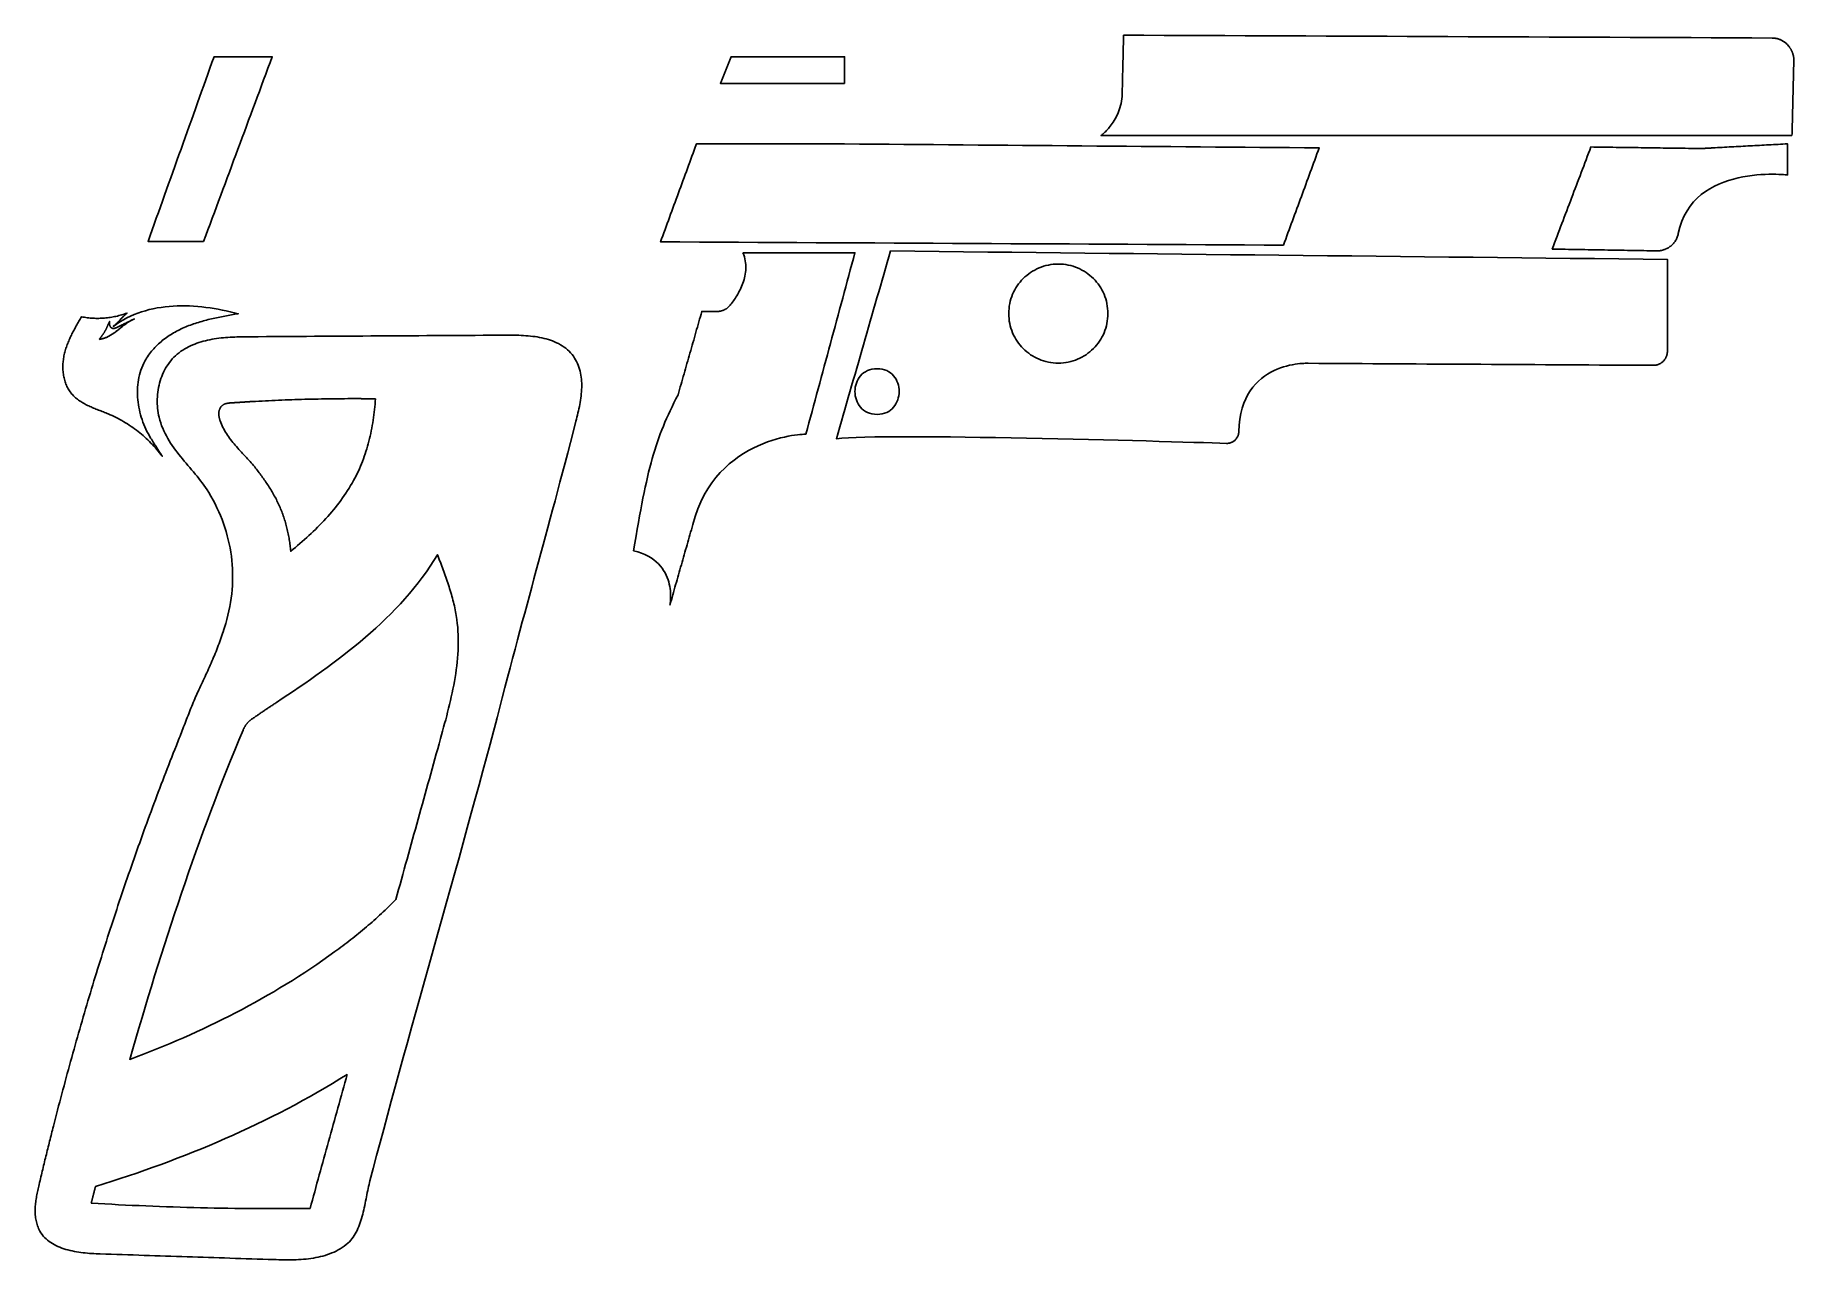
# Model space of a CAD drawing. Header units: millimetres. Extents: x 168 to 290, y -149 to -64.
import ezdxf

# ---------------------------------------------------------------- set-up
doc = ezdxf.new("R2010")
doc.units = ezdxf.units.MM

msp = doc.modelspace()

# ---------------------------------------------------------------- linework, layer by layer
for points in [[(289.543998, -71.199756), (288.054034, -71.199756), (286.56407, -71.199756), (285.074106, -71.199756), (283.584142, -71.199756), (282.094178, -71.199756), (280.604214, -71.199756), (279.11425, -71.199756), (277.624286, -71.199756), (276.134322, -71.199756), (274.644358, -71.199756), (273.154394, -71.199756), (271.66443, -71.199756), (270.174466, -71.199756), (268.684502, -71.199756), (267.194538, -71.199756), (265.704574, -71.199756), (264.21461, -71.199756), (262.724646, -71.199756), (261.234682, -71.199756), (259.744718, -71.199756), (258.254754, -71.199756), (256.76479, -71.199756), (255.274826, -71.199756), (253.784862, -71.199756), (252.294898, -71.199756), (250.804934, -71.199756), (249.31497, -71.199756), (247.825006, -71.199756), (246.335042, -71.199756), (244.845078, -71.199756), (243.355114, -71.199756), (241.86515, -71.199756), (241.869214, -71.196708), (241.881152, -71.187818), (241.900202, -71.173086), (241.92611, -71.152512), (241.958368, -71.126096), (241.996214, -71.093838), (242.039394, -71.055738), (242.0874, -71.011796), (242.13947, -70.962266), (242.19535, -70.906894), (242.254278, -70.845934), (242.316, -70.779386), (242.380008, -70.70725), (242.44554, -70.629526), (242.512342, -70.546214), (242.579652, -70.457568), (242.647216, -70.363334), (242.714272, -70.263766), (242.780566, -70.158864), (242.84559, -70.048628), (242.908582, -69.933058), (242.969288, -69.812154), (243.026946, -69.685916), (243.081302, -69.554344), (243.131594, -69.417692), (243.177568, -69.27596), (243.218462, -69.128894), (243.254022, -68.976748), (243.283486, -68.819522), (243.3066, -68.657216), (243.322602, -68.490084), (243.331238, -68.317872), (243.334286, -68.19138), (243.337334, -68.064888), (243.340382, -67.938396), (243.34343, -67.811904), (243.346478, -67.685412), (243.349526, -67.55892), (243.352574, -67.432428), (243.355622, -67.305936), (243.35867, -67.179444), (243.361718, -67.052952), (243.364766, -66.92646), (243.367814, -66.799968), (243.370862, -66.673476), (243.37391, -66.546984), (243.376958, -66.420492), (243.380006, -66.294), (243.383054, -66.167508), (243.386102, -66.041016), (243.38915, -65.914524), (243.392198, -65.788032), (243.395246, -65.66154), (243.398294, -65.535048), (243.401342, -65.408556), (243.40439, -65.282064), (243.407438, -65.155572), (243.410486, -65.02908), (243.413534, -64.902588), (243.416582, -64.776096), (243.41963, -64.649604), (243.422678, -64.523112), (243.425726, -64.39662), (243.428774, -64.270128), (244.827044, -64.276224), (246.225314, -64.28232), (247.623584, -64.288416), (249.021854, -64.294512), (250.420124, -64.300608), (251.818394, -64.306704), (253.216664, -64.3128), (254.614934, -64.318896), (256.013204, -64.324992), (257.411474, -64.331088), (258.809744, -64.337184), (260.208014, -64.34328), (261.606284, -64.349376), (263.004554, -64.355472), (264.402824, -64.361568), (265.801094, -64.367664), (267.199364, -64.37376), (268.597634, -64.379856), (269.995904, -64.385952), (271.394174, -64.392048), (272.792444, -64.398144), (274.190714, -64.40424), (275.588984, -64.410336), (276.987254, -64.416432), (278.385524, -64.422528), (279.783794, -64.428624), (281.182064, -64.43472), (282.580334, -64.440816), (283.978604, -64.446912), (285.376874, -64.453008), (286.775144, -64.459104), (288.173414, -64.4652), (288.217864, -64.465962), (288.26206, -64.468248), (288.306002, -64.471804), (288.34969, -64.47663), (288.393378, -64.482726), (288.436558, -64.490092), (288.479484, -64.498728), (288.522156, -64.508634), (288.56432, -64.51981), (288.605976, -64.532256), (288.647378, -64.545718), (288.688272, -64.56045), (288.728658, -64.576452), (288.768536, -64.59347), (288.807906, -64.611758), (288.846514, -64.631316), (288.884614, -64.65189), (288.922206, -64.673734), (288.959036, -64.696594), (288.995104, -64.72047), (289.030664, -64.745616), (289.065462, -64.771778), (289.099498, -64.798956), (289.132518, -64.82715), (289.164776, -64.85636), (289.196272, -64.886586), (289.226752, -64.917828), (289.25647, -64.950086), (289.285172, -64.98336), (289.312858, -65.01765), (289.339782, -65.052956), (289.36569, -65.089278), (289.382454, -65.113916), (289.398964, -65.138808), (289.41522, -65.164208), (289.431222, -65.190116), (289.44697, -65.216278), (289.46221, -65.242948), (289.477196, -65.269872), (289.491674, -65.297304), (289.505898, -65.32499), (289.519614, -65.353184), (289.532822, -65.381632), (289.545776, -65.410588), (289.558222, -65.439798), (289.57016, -65.469262), (289.581336, -65.499234), (289.592004, -65.52946), (289.602164, -65.560194), (289.611816, -65.591182), (289.620706, -65.622424), (289.629088, -65.654174), (289.636708, -65.686178), (289.643566, -65.718436), (289.649662, -65.750948), (289.654996, -65.783968), (289.659568, -65.817242), (289.663378, -65.85077), (289.666426, -65.884552), (289.668712, -65.918588), (289.669982, -65.953132), (289.67049, -65.98793), (289.669982, -66.022982), (289.668712, -66.058288), (289.664902, -66.21907), (289.661092, -66.379852), (289.657282, -66.540634), (289.653472, -66.701416), (289.649662, -66.862198), (289.645852, -67.02298), (289.642042, -67.183762), (289.638232, -67.344544), (289.634422, -67.505326), (289.630612, -67.666108), (289.626802, -67.82689), (289.622992, -67.987672), (289.619182, -68.148454), (289.615372, -68.309236), (289.611562, -68.470018), (289.607752, -68.6308), (289.603942, -68.791582), (289.600132, -68.952364), (289.596322, -69.113146), (289.592512, -69.273928), (289.588702, -69.43471), (289.584892, -69.595492), (289.581082, -69.756274), (289.577272, -69.917056), (289.573462, -70.077838), (289.569652, -70.23862), (289.565842, -70.399402), (289.562032, -70.560184), (289.558222, -70.720966), (289.554412, -70.881748), (289.550602, -71.04253)], [(179.96027, -78.49743), (179.840382, -78.49743), (179.720494, -78.49743), (179.600606, -78.49743), (179.480718, -78.49743), (179.36083, -78.49743), (179.240942, -78.49743), (179.121054, -78.49743), (179.001166, -78.49743), (178.881278, -78.49743), (178.76139, -78.49743), (178.641502, -78.49743), (178.521614, -78.49743), (178.401726, -78.49743), (178.281838, -78.49743), (178.16195, -78.49743), (178.042062, -78.49743), (177.922174, -78.49743), (177.802286, -78.49743), (177.682398, -78.49743), (177.56251, -78.49743), (177.442622, -78.49743), (177.322734, -78.49743), (177.202846, -78.49743), (177.082958, -78.49743), (176.96307, -78.49743), (176.843182, -78.49743), (176.723294, -78.49743), (176.603406, -78.49743), (176.483518, -78.49743), (176.36363, -78.49743), (176.243742, -78.49743), (176.123854, -78.49743), (176.266094, -78.099412), (176.408334, -77.701394), (176.550574, -77.303376), (176.692814, -76.905358), (176.835054, -76.50734), (176.977294, -76.109322), (177.119534, -75.711304), (177.261774, -75.313286), (177.404014, -74.915268), (177.546254, -74.51725), (177.688494, -74.119232), (177.830734, -73.721214), (177.972974, -73.323196), (178.115214, -72.925178), (178.257454, -72.52716), (178.399694, -72.129142), (178.541934, -71.731124), (178.684174, -71.333106), (178.826414, -70.935088), (178.968654, -70.53707), (179.110894, -70.139052), (179.253134, -69.741034), (179.395374, -69.343016), (179.537614, -68.944998), (179.679854, -68.54698), (179.822094, -68.148962), (179.964334, -67.750944), (180.106574, -67.352926), (180.248814, -66.954908), (180.391054, -66.55689), (180.533294, -66.158872), (180.675534, -65.760854), (180.80101, -65.760854), (180.926486, -65.760854), (181.051962, -65.760854), (181.177438, -65.760854), (181.302914, -65.760854), (181.42839, -65.760854), (181.553866, -65.760854), (181.679342, -65.760854), (181.804818, -65.760854), (181.930294, -65.760854), (182.05577, -65.760854), (182.181246, -65.760854), (182.306722, -65.760854), (182.432198, -65.760854), (182.557674, -65.760854), (182.68315, -65.760854), (182.808626, -65.760854), (182.934102, -65.760854), (183.059578, -65.760854), (183.185054, -65.760854), (183.31053, -65.760854), (183.436006, -65.760854), (183.561482, -65.760854), (183.686958, -65.760854), (183.812434, -65.760854), (183.93791, -65.760854), (184.063386, -65.760854), (184.188862, -65.760854), (184.314338, -65.760854), (184.439814, -65.760854), (184.56529, -65.760854), (184.690766, -65.760854), (184.542938, -66.158872), (184.39511, -66.55689), (184.247282, -66.954908), (184.099454, -67.352926), (183.951626, -67.750944), (183.803798, -68.148962), (183.65597, -68.54698), (183.508142, -68.944998), (183.360314, -69.343016), (183.212486, -69.741034), (183.064658, -70.139052), (182.91683, -70.53707), (182.769002, -70.935088), (182.621174, -71.333106), (182.473346, -71.731124), (182.325518, -72.129142), (182.17769, -72.52716), (182.029862, -72.925178), (181.882034, -73.323196), (181.734206, -73.721214), (181.586378, -74.119232), (181.43855, -74.51725), (181.290722, -74.915268), (181.142894, -75.313286), (180.995066, -75.711304), (180.847238, -76.109322), (180.69941, -76.50734), (180.551582, -76.905358), (180.403754, -77.303376), (180.255926, -77.701394), (180.108098, -78.099412)], [(224.176844, -67.597274), (224.176844, -67.53987), (224.176844, -67.482466), (224.176844, -67.425062), (224.176844, -67.367658), (224.176844, -67.310254), (224.176844, -67.25285), (224.176844, -67.195446), (224.176844, -67.138042), (224.176844, -67.080638), (224.176844, -67.023234), (224.176844, -66.96583), (224.176844, -66.908426), (224.176844, -66.851022), (224.176844, -66.793618), (224.176844, -66.736214), (224.176844, -66.67881), (224.176844, -66.621406), (224.176844, -66.564002), (224.176844, -66.506598), (224.176844, -66.449194), (224.176844, -66.39179), (224.176844, -66.334386), (224.176844, -66.276982), (224.176844, -66.219578), (224.176844, -66.162174), (224.176844, -66.10477), (224.176844, -66.047366), (224.176844, -65.989962), (224.176844, -65.932558), (224.176844, -65.875154), (224.176844, -65.81775), (224.176844, -65.760346), (223.932242, -65.760346), (223.68764, -65.760346), (223.443038, -65.760346), (223.198436, -65.760346), (222.953834, -65.760346), (222.709232, -65.760346), (222.46463, -65.760346), (222.220028, -65.760346), (221.975426, -65.760346), (221.730824, -65.760346), (221.486222, -65.760346), (221.24162, -65.760346), (220.997018, -65.760346), (220.752416, -65.760346), (220.507814, -65.760346), (220.263212, -65.760346), (220.01861, -65.760346), (219.774008, -65.760346), (219.529406, -65.760346), (219.284804, -65.760346), (219.040202, -65.760346), (218.7956, -65.760346), (218.550998, -65.760346), (218.306396, -65.760346), (218.061794, -65.760346), (217.817192, -65.760346), (217.57259, -65.760346), (217.327988, -65.760346), (217.083386, -65.760346), (216.838784, -65.760346), (216.594182, -65.760346), (216.34958, -65.760346), (216.32672, -65.81775), (216.30386, -65.875154), (216.281, -65.932558), (216.25814, -65.989962), (216.23528, -66.047366), (216.21242, -66.10477), (216.18956, -66.162174), (216.1667, -66.219578), (216.14384, -66.276982), (216.12098, -66.334386), (216.09812, -66.39179), (216.07526, -66.449194), (216.0524, -66.506598), (216.02954, -66.564002), (216.00668, -66.621406), (215.98382, -66.67881), (215.96096, -66.736214), (215.9381, -66.793618), (215.91524, -66.851022), (215.89238, -66.908426), (215.86952, -66.96583), (215.84666, -67.023234), (215.8238, -67.080638), (215.80094, -67.138042), (215.77808, -67.195446), (215.75522, -67.25285), (215.73236, -67.310254), (215.7095, -67.367658), (215.68664, -67.425062), (215.66378, -67.482466), (215.64092, -67.53987), (215.61806, -67.597274), (215.885522, -67.597274), (216.152984, -67.597274), (216.420446, -67.597274), (216.687908, -67.597274), (216.95537, -67.597274), (217.222832, -67.597274), (217.490294, -67.597274), (217.757756, -67.597274), (218.025218, -67.597274), (218.29268, -67.597274), (218.560142, -67.597274), (218.827604, -67.597274), (219.095066, -67.597274), (219.362528, -67.597274), (219.62999, -67.597274), (219.897452, -67.597274), (220.164914, -67.597274), (220.432376, -67.597274), (220.699838, -67.597274), (220.9673, -67.597274), (221.234762, -67.597274), (221.502224, -67.597274), (221.769686, -67.597274), (222.037148, -67.597274), (222.30461, -67.597274), (222.572072, -67.597274), (222.839534, -67.597274), (223.106996, -67.597274), (223.374458, -67.597274), (223.64192, -67.597274), (223.909382, -67.597274)], [(224.176844, -71.77532), (223.857566, -71.77532), (223.538288, -71.77532), (223.21901, -71.77532), (222.899732, -71.77532), (222.580454, -71.77532), (222.261176, -71.77532), (221.941898, -71.77532), (221.62262, -71.77532), (221.303342, -71.77532), (220.984064, -71.77532), (220.664786, -71.77532), (220.345508, -71.77532), (220.02623, -71.77532), (219.706952, -71.77532), (219.387674, -71.77532), (219.068396, -71.77532), (218.749118, -71.77532), (218.42984, -71.77532), (218.110562, -71.77532), (217.791284, -71.77532), (217.472006, -71.77532), (217.152728, -71.77532), (216.83345, -71.77532), (216.514172, -71.77532), (216.194894, -71.77532), (215.875616, -71.77532), (215.556338, -71.77532), (215.23706, -71.77532), (214.917782, -71.77532), (214.598504, -71.77532), (214.279226, -71.77532), (213.959948, -71.77532), (213.882478, -71.986394), (213.805008, -72.197468), (213.727538, -72.408542), (213.650068, -72.619616), (213.572598, -72.83069), (213.495128, -73.041764), (213.417658, -73.252838), (213.340188, -73.463912), (213.262718, -73.674986), (213.185248, -73.88606), (213.107778, -74.097134), (213.030308, -74.308208), (212.952838, -74.519282), (212.875368, -74.730356), (212.797898, -74.94143), (212.720428, -75.152504), (212.642958, -75.363578), (212.565488, -75.574652), (212.488018, -75.785726), (212.410548, -75.9968), (212.333078, -76.207874), (212.255608, -76.418948), (212.178138, -76.630022), (212.100668, -76.841096), (212.023198, -77.05217), (211.945728, -77.263244), (211.868258, -77.474318), (211.790788, -77.685392), (211.713318, -77.896466), (211.635848, -78.10754), (211.558378, -78.318614), (211.480908, -78.529688), (212.82406, -78.5368), (214.167212, -78.543658), (215.510364, -78.55077), (216.853516, -78.557628), (218.196668, -78.56474), (219.53982, -78.571598), (220.882972, -78.57871), (222.226124, -78.585568), (223.569276, -78.59268), (224.912428, -78.599538), (226.25558, -78.60665), (227.598732, -78.613508), (228.941884, -78.62062), (230.285036, -78.627478), (231.628188, -78.63459), (232.97134, -78.641448), (234.314492, -78.64856), (235.657644, -78.655418), (237.000796, -78.66253), (238.343948, -78.669388), (239.6871, -78.6765), (241.030252, -78.683358), (242.373404, -78.69047), (243.716556, -78.697328), (245.059708, -78.70444), (246.40286, -78.711298), (247.746012, -78.71841), (249.089164, -78.725268), (250.432316, -78.73238), (251.775468, -78.739238), (253.11862, -78.74635), (254.461772, -78.753208), (254.538734, -78.543658), (254.615696, -78.334108), (254.692658, -78.124558), (254.76962, -77.915008), (254.846582, -77.705458), (254.923544, -77.495908), (255.000506, -77.286358), (255.077468, -77.076808), (255.15443, -76.867258), (255.231392, -76.657708), (255.308354, -76.448158), (255.385316, -76.238608), (255.462278, -76.029058), (255.53924, -75.819508), (255.616202, -75.609958), (255.693164, -75.400408), (255.770126, -75.190858), (255.847088, -74.981308), (255.92405, -74.771758), (256.001012, -74.562208), (256.077974, -74.352658), (256.154936, -74.143108), (256.231898, -73.933558), (256.30886, -73.724008), (256.385822, -73.514458), (256.462784, -73.304908), (256.539746, -73.095358), (256.616708, -72.885808), (256.69367, -72.676258), (256.770632, -72.466708), (256.847594, -72.257158), (256.924556, -72.047608), (255.90119, -72.038972), (254.877824, -72.030336), (253.854458, -72.0217), (252.831092, -72.013064), (251.807726, -72.004428), (250.78436, -71.995792), (249.760994, -71.987156), (248.737628, -71.97852), (247.714262, -71.969884), (246.690896, -71.961248), (245.66753, -71.952612), (244.644164, -71.943976), (243.620798, -71.93534), (242.597432, -71.926704), (241.574066, -71.918068), (240.5507, -71.909432), (239.527334, -71.900796), (238.503968, -71.89216), (237.480602, -71.883524), (236.457236, -71.874888), (235.43387, -71.866252), (234.410504, -71.857616), (233.387138, -71.84898), (232.363772, -71.840344), (231.340406, -71.831708), (230.31704, -71.823072), (229.293674, -71.814436), (228.270308, -71.8058), (227.246942, -71.797164), (226.223576, -71.788528), (225.20021, -71.779892)], [(275.666454, -71.98487), (275.883624, -71.987918), (276.100794, -71.990966), (276.317964, -71.994014), (276.535134, -71.997062), (276.752304, -72.00011), (276.969474, -72.003158), (277.186644, -72.006206), (277.403814, -72.009254), (277.620984, -72.012302), (277.838154, -72.01535), (278.055324, -72.018398), (278.272494, -72.021446), (278.489664, -72.024494), (278.706834, -72.027542), (278.924004, -72.03059), (279.141174, -72.033638), (279.358344, -72.036686), (279.575514, -72.039734), (279.792684, -72.042782), (280.009854, -72.04583), (280.227024, -72.048878), (280.444194, -72.051926), (280.661364, -72.054974), (280.878534, -72.058022), (281.095704, -72.06107), (281.312874, -72.064118), (281.530044, -72.067166), (281.747214, -72.070214), (281.964384, -72.073262), (282.181554, -72.07631), (282.398724, -72.079358), (282.615894, -72.082406), (282.661868, -72.083676), (282.707842, -72.084692), (282.753816, -72.085708), (282.79979, -72.08647), (282.845764, -72.086978), (282.891738, -72.087486), (282.937712, -72.08774), (282.983686, -72.087994), (283.02966, -72.087994), (283.075634, -72.08774), (283.121608, -72.087486), (283.167582, -72.086978), (283.213556, -72.08647), (283.25953, -72.085708), (283.305504, -72.084692), (283.351478, -72.083676), (283.397452, -72.082406), (283.443426, -72.081136), (283.4894, -72.079612), (283.535374, -72.077834), (283.581348, -72.076056), (283.627322, -72.074024), (283.673296, -72.071738), (283.719016, -72.069452), (283.76499, -72.066912), (283.81071, -72.064372), (283.85643, -72.061578), (283.90215, -72.05853), (283.94787, -72.055482), (283.99359, -72.05218), (284.03931, -72.048878), (284.08503, -72.045322), (284.246066, -72.036686), (284.407102, -72.02805), (284.568138, -72.019414), (284.729174, -72.010778), (284.89021, -72.002142), (285.051246, -71.993506), (285.212282, -71.98487), (285.373318, -71.976234), (285.534354, -71.967598), (285.69539, -71.958962), (285.856426, -71.950326), (286.017462, -71.94169), (286.178498, -71.933054), (286.339534, -71.924418), (286.50057, -71.915782), (286.661606, -71.907146), (286.822642, -71.89851), (286.983678, -71.889874), (287.144714, -71.881238), (287.30575, -71.872602), (287.466786, -71.863966), (287.627822, -71.85533), (287.788858, -71.846694), (287.949894, -71.838058), (288.11093, -71.829422), (288.271966, -71.820786), (288.433002, -71.81215), (288.594038, -71.803514), (288.755074, -71.794878), (288.91611, -71.786242), (289.077146, -71.777606), (289.238182, -71.76897), (289.238182, -71.836026), (289.238182, -71.903082), (289.238182, -71.970138), (289.238182, -72.037194), (289.238182, -72.10425), (289.238182, -72.171306), (289.238182, -72.238362), (289.238182, -72.305418), (289.238182, -72.372474), (289.238182, -72.43953), (289.238182, -72.506586), (289.238182, -72.573642), (289.238182, -72.640698), (289.238182, -72.707754), (289.238182, -72.77481), (289.238182, -72.841866), (289.238182, -72.908922), (289.238182, -72.975978), (289.238182, -73.043034), (289.238182, -73.11009), (289.238182, -73.177146), (289.238182, -73.244202), (289.238182, -73.311258), (289.238182, -73.378314), (289.238182, -73.44537), (289.238182, -73.512426), (289.238182, -73.579482), (289.238182, -73.646538), (289.238182, -73.713594), (289.238182, -73.78065), (289.238182, -73.847706), (289.238182, -73.914762), (289.219386, -73.912476), (289.164268, -73.906634), (289.075114, -73.898506), (288.953956, -73.889108), (288.803334, -73.87971), (288.62528, -73.871328), (288.42208, -73.865232), (288.19602, -73.862692), (287.949132, -73.864978), (287.683956, -73.873106), (287.402524, -73.888346), (287.107122, -73.911968), (286.800036, -73.944988), (286.483298, -73.988676), (286.159194, -74.044302), (285.83001, -74.112882), (285.498032, -74.195686), (285.165546, -74.293984), (284.834838, -74.408792), (284.50794, -74.54138), (284.187138, -74.693018), (283.874718, -74.864722), (283.572966, -75.058016), (283.283914, -75.273662), (283.009848, -75.513184), (282.753054, -75.777598), (282.515818, -76.068174), (282.300426, -76.386182), (282.10891, -76.732638), (281.943556, -77.108812), (281.806904, -77.51572), (281.700732, -77.954886), (281.686254, -78.020418), (281.668982, -78.08468), (281.648916, -78.147672), (281.62631, -78.209394), (281.601164, -78.269592), (281.573478, -78.328266), (281.543506, -78.385416), (281.510994, -78.441042), (281.476196, -78.49489), (281.439366, -78.547214), (281.40025, -78.59776), (281.359102, -78.646528), (281.315922, -78.693264), (281.270964, -78.738222), (281.224228, -78.781148), (281.175714, -78.822042), (281.125422, -78.860904), (281.073606, -78.89748), (281.020012, -78.93177), (280.965148, -78.963774), (280.90876, -78.993492), (280.851102, -79.020924), (280.792174, -79.045816), (280.731976, -79.068168), (280.670762, -79.08798), (280.608532, -79.105252), (280.545286, -79.11973), (280.481024, -79.131668), (280.416, -79.140812), (280.350214, -79.146908), (280.283666, -79.15021), (280.21661, -79.150464), (279.991058, -79.146654), (279.765506, -79.142844), (279.539954, -79.139034), (279.314402, -79.135224), (279.08885, -79.131414), (278.863298, -79.127604), (278.637746, -79.123794), (278.412194, -79.119984), (278.186642, -79.116174), (277.96109, -79.112364), (277.735538, -79.108554), (277.509986, -79.104744), (277.284434, -79.100934), (277.058882, -79.097124), (276.83333, -79.093314), (276.607778, -79.089504), (276.382226, -79.085694), (276.156674, -79.081884), (275.931122, -79.078074), (275.70557, -79.074264), (275.480018, -79.070454), (275.254466, -79.066644), (275.028914, -79.062834), (274.803362, -79.059024), (274.57781, -79.055214), (274.352258, -79.051404), (274.126706, -79.047594), (273.901154, -79.043784), (273.675602, -79.039974), (273.45005, -79.036164), (273.224498, -79.032354), (272.998946, -79.028544), (273.082512, -78.808326), (273.166078, -78.588108), (273.249644, -78.36789), (273.33321, -78.147672), (273.416776, -77.927454), (273.500342, -77.707236), (273.583908, -77.487018), (273.667474, -77.2668), (273.75104, -77.046582), (273.834606, -76.826364), (273.918172, -76.606146), (274.001738, -76.385928), (274.085304, -76.16571), (274.16887, -75.945492), (274.252436, -75.725274), (274.336002, -75.505056), (274.419568, -75.284838), (274.503134, -75.06462), (274.5867, -74.844402), (274.670266, -74.624184), (274.753832, -74.403966), (274.837398, -74.183748), (274.920964, -73.96353), (275.00453, -73.743312), (275.088096, -73.523094), (275.171662, -73.302876), (275.255228, -73.082658), (275.338794, -72.86244), (275.42236, -72.642222), (275.505926, -72.422004), (275.589492, -72.201786)], [(217.169238, -79.28102), (217.221054, -79.418688), (217.264488, -79.556102), (217.29954, -79.693008), (217.326718, -79.829406), (217.34653, -79.965296), (217.358976, -80.100424), (217.364564, -80.234536), (217.363802, -80.367632), (217.35669, -80.499712), (217.34399, -80.630268), (217.325702, -80.759554), (217.302334, -80.887062), (217.27414, -81.013046), (217.241374, -81.136998), (217.204544, -81.259172), (217.164158, -81.37906), (217.120216, -81.496662), (217.073226, -81.611978), (217.023442, -81.724754), (216.971372, -81.83499), (216.91727, -81.942432), (216.86139, -82.046826), (216.80424, -82.148172), (216.746074, -82.246216), (216.687146, -82.340958), (216.627964, -82.432398), (216.568782, -82.520028), (216.510108, -82.604102), (216.452196, -82.684112), (216.3953, -82.760312), (216.339674, -82.832194), (216.285826, -82.899758), (216.264744, -82.925158), (216.243154, -82.949796), (216.220802, -82.973672), (216.197942, -82.996786), (216.17432, -83.019392), (216.15019, -83.041236), (216.125552, -83.062318), (216.100406, -83.082638), (216.074752, -83.102196), (216.04859, -83.120992), (216.02192, -83.139026), (215.994742, -83.156298), (215.967056, -83.172808), (215.939116, -83.188556), (215.910668, -83.203542), (215.881712, -83.217766), (215.852502, -83.230974), (215.823038, -83.24342), (215.793066, -83.255104), (215.76284, -83.266026), (215.73236, -83.276186), (215.701372, -83.28533), (215.67013, -83.293712), (215.638634, -83.301332), (215.606884, -83.307936), (215.57488, -83.313778), (215.542876, -83.318604), (215.510618, -83.322668), (215.478106, -83.325716), (215.44534, -83.328002), (215.412574, -83.329272), (215.379554, -83.32978), (215.346788, -83.32978), (215.314022, -83.32978), (215.281256, -83.32978), (215.24849, -83.32978), (215.215724, -83.32978), (215.182958, -83.32978), (215.150192, -83.32978), (215.117426, -83.32978), (215.08466, -83.32978), (215.051894, -83.32978), (215.019128, -83.32978), (214.986362, -83.32978), (214.953596, -83.32978), (214.92083, -83.32978), (214.888064, -83.32978), (214.855298, -83.32978), (214.822532, -83.32978), (214.789766, -83.32978), (214.757, -83.32978), (214.724234, -83.32978), (214.691468, -83.32978), (214.658702, -83.32978), (214.625936, -83.32978), (214.59317, -83.32978), (214.560404, -83.32978), (214.527638, -83.32978), (214.494872, -83.32978), (214.462106, -83.32978), (214.42934, -83.32978), (214.396574, -83.32978), (214.363808, -83.32978), (214.331042, -83.32978), (214.279988, -83.509358), (214.22868, -83.688936), (214.177626, -83.868514), (214.126318, -84.048092), (214.075264, -84.22767), (214.023956, -84.407248), (213.972902, -84.586826), (213.921594, -84.766404), (213.87054, -84.945982), (213.819232, -85.12556), (213.768178, -85.305138), (213.71687, -85.484716), (213.665816, -85.664294), (213.614508, -85.843872), (213.563454, -86.02345), (213.512146, -86.203028), (213.461092, -86.382606), (213.409784, -86.562184), (213.35873, -86.741762), (213.307422, -86.92134), (213.256368, -87.100918), (213.20506, -87.280496), (213.154006, -87.460074), (213.102698, -87.639652), (213.051644, -87.81923), (213.000336, -87.998808), (212.949282, -88.178386), (212.897974, -88.357964), (212.84692, -88.537542), (212.795612, -88.71712), (212.744558, -88.896698), (212.69325, -89.076276), (212.54847, -89.3572), (212.409278, -89.633552), (212.27542, -89.906094), (212.146642, -90.175842), (212.02269, -90.443304), (211.903564, -90.709496), (211.788756, -90.97518), (211.678012, -91.241372), (211.571078, -91.50858), (211.467954, -91.77782), (211.368132, -92.049854), (211.271612, -92.325444), (211.177886, -92.605352), (211.086954, -92.89034), (210.998308, -93.181424), (210.911948, -93.479366), (210.827366, -93.784928), (210.744562, -94.098872), (210.663282, -94.422214), (210.583018, -94.755462), (210.50377, -95.099632), (210.425284, -95.455486), (210.347306, -95.823786), (210.269582, -96.205548), (210.191858, -96.60128), (210.11388, -97.011998), (210.035394, -97.438464), (209.956146, -97.88144), (209.875882, -98.341942), (209.794348, -98.820478), (209.71129, -99.318064), (209.626454, -99.835462), (209.908394, -99.914202), (210.168998, -100.00488), (210.409282, -100.10648), (210.630262, -100.217986), (210.832446, -100.338636), (211.016596, -100.467414), (211.183728, -100.603304), (211.334604, -100.745544), (211.469732, -100.893118), (211.590128, -101.04501), (211.696808, -101.200204), (211.79028, -101.357938), (211.871306, -101.517196), (211.940902, -101.676962), (211.99983, -101.836474), (212.048598, -101.994716), (212.088222, -102.150672), (212.119718, -102.303326), (212.143594, -102.451916), (212.160612, -102.595426), (212.171788, -102.73284), (212.177884, -102.863142), (212.179408, -102.98557), (212.177376, -103.099108), (212.172804, -103.202994), (212.1662, -103.295958), (212.158326, -103.377238), (212.150198, -103.445818), (212.142324, -103.500936), (212.13572, -103.541322), (212.131148, -103.566214), (212.12937, -103.57485), (212.178646, -103.401876), (212.227922, -103.228902), (212.277198, -103.055928), (212.326474, -102.882954), (212.37575, -102.70998), (212.425026, -102.537006), (212.474302, -102.364032), (212.523578, -102.191058), (212.572854, -102.018084), (212.62213, -101.84511), (212.671406, -101.672136), (212.720682, -101.499162), (212.769958, -101.326188), (212.819234, -101.153214), (212.86851, -100.98024), (212.917786, -100.807266), (212.967062, -100.634292), (213.016338, -100.461318), (213.065614, -100.288344), (213.11489, -100.11537), (213.164166, -99.942396), (213.213442, -99.769422), (213.262718, -99.596448), (213.311994, -99.423474), (213.36127, -99.2505), (213.410546, -99.077526), (213.459822, -98.904552), (213.509098, -98.731578), (213.558374, -98.558604), (213.60765, -98.38563), (213.656926, -98.212656), (213.706202, -98.039682), (213.869778, -97.476818), (214.058246, -96.948752), (214.269828, -96.454468), (214.502238, -95.99295), (214.753698, -95.562928), (215.022176, -95.163132), (215.305894, -94.7928), (215.602566, -94.450662), (215.910414, -94.135448), (216.227406, -93.846396), (216.55151, -93.582236), (216.880948, -93.341698), (217.213434, -93.123766), (217.54719, -92.927424), (217.880184, -92.751402), (218.210384, -92.594684), (218.536012, -92.456), (218.855036, -92.334334), (219.16517, -92.22867), (219.46489, -92.137738), (219.75191, -92.060522), (220.024452, -91.995752), (220.28023, -91.942666), (220.517466, -91.89974), (220.734382, -91.866212), (220.928692, -91.840558), (221.098618, -91.822016), (221.242128, -91.809316), (221.35719, -91.801442), (221.441772, -91.797124), (221.494096, -91.795346), (221.511876, -91.795092), (221.61754, -91.403932), (221.723204, -91.012772), (221.828868, -90.621612), (221.934532, -90.230452), (222.040196, -89.839292), (222.14586, -89.448132), (222.251524, -89.056972), (222.357188, -88.665812), (222.462852, -88.274652), (222.568516, -87.883492), (222.67418, -87.492332), (222.779844, -87.101172), (222.885508, -86.710012), (222.991172, -86.318852), (223.096836, -85.927692), (223.2025, -85.536532), (223.308164, -85.145372), (223.413828, -84.754212), (223.519492, -84.363052), (223.625156, -83.971892), (223.73082, -83.580732), (223.836484, -83.189572), (223.942148, -82.798412), (224.047812, -82.407252), (224.153476, -82.016092), (224.25914, -81.624932), (224.364804, -81.233772), (224.470468, -80.842612), (224.576132, -80.451452), (224.681796, -80.060292), (224.78746, -79.669132), (224.893124, -79.277972), (224.65157, -79.277972), (224.410016, -79.277972), (224.168462, -79.277972), (223.926908, -79.277972), (223.685354, -79.277972), (223.4438, -79.277972), (223.202246, -79.277972), (222.960692, -79.277972), (222.719138, -79.277972), (222.477584, -79.277972), (222.23603, -79.277972), (221.994476, -79.277972), (221.752922, -79.277972), (221.511368, -79.277972), (221.269814, -79.277972), (221.02826, -79.277972), (220.786706, -79.277972), (220.545152, -79.277972), (220.303598, -79.277972), (220.062044, -79.277972), (219.82049, -79.277972), (219.578936, -79.277972), (219.337382, -79.277972), (219.095828, -79.277972), (218.854274, -79.277972), (218.61272, -79.277972), (218.371166, -79.277972), (218.129612, -79.277972), (217.888058, -79.277972), (217.646504, -79.277972), (217.40495, -79.277972)], [(227.34778, -79.153004), (227.231194, -79.55788), (227.114608, -79.962756), (226.998022, -80.367632), (226.881436, -80.772508), (226.76485, -81.177384), (226.648264, -81.58226), (226.531678, -81.987136), (226.415092, -82.392012), (226.298506, -82.796888), (226.18192, -83.201764), (226.065334, -83.60664), (225.948748, -84.011516), (225.832162, -84.416392), (225.715576, -84.821268), (225.59899, -85.226144), (225.482404, -85.63102), (225.365818, -86.035896), (225.249232, -86.440772), (225.132646, -86.845648), (225.01606, -87.250524), (224.899474, -87.6554), (224.782888, -88.060276), (224.666302, -88.465152), (224.549716, -88.870028), (224.43313, -89.274904), (224.316544, -89.67978), (224.199958, -90.084656), (224.083372, -90.489532), (223.966786, -90.894408), (223.8502, -91.299284), (223.733614, -91.70416), (223.617028, -92.109036), (223.985836, -92.075), (224.44075, -92.046298), (224.976182, -92.022676), (225.586798, -92.004134), (226.266756, -91.990164), (227.010722, -91.980766), (227.813108, -91.975432), (228.668072, -91.973908), (229.57028, -91.97594), (230.514144, -91.981528), (231.494076, -91.990164), (232.504488, -92.001594), (233.539792, -92.015564), (234.5944, -92.032074), (235.662724, -92.050616), (236.739176, -92.070936), (237.818168, -92.09278), (238.894366, -92.115894), (239.961928, -92.140024), (241.01552, -92.164916), (242.0493, -92.190316), (243.057934, -92.216224), (244.03558, -92.242132), (244.976904, -92.267786), (245.876318, -92.292932), (246.728234, -92.317062), (247.52681, -92.340176), (248.266712, -92.36202), (248.942352, -92.38234), (249.548142, -92.400882), (250.078748, -92.417392), (250.528328, -92.431616), (250.571254, -92.43187), (250.613672, -92.429838), (250.655582, -92.425774), (250.696984, -92.419678), (250.737624, -92.41155), (250.777502, -92.40139), (250.816618, -92.389452), (250.854972, -92.375482), (250.89231, -92.359734), (250.928632, -92.342208), (250.963938, -92.322904), (250.998228, -92.302076), (251.031502, -92.279724), (251.063506, -92.255594), (251.094494, -92.230194), (251.124212, -92.20327), (251.152406, -92.174822), (251.17933, -92.145104), (251.20473, -92.114116), (251.228606, -92.081858), (251.250958, -92.04833), (251.271786, -92.013786), (251.29109, -91.978226), (251.308616, -91.94165), (251.324364, -91.904058), (251.338334, -91.86545), (251.350272, -91.82608), (251.360432, -91.785948), (251.36856, -91.745054), (251.374656, -91.703398), (251.37872, -91.66098), (251.380752, -91.618054), (251.403104, -91.169744), (251.450602, -90.750898), (251.521468, -90.360246), (251.614178, -89.997026), (251.726954, -89.660222), (251.858018, -89.348818), (252.005846, -89.061544), (252.16866, -88.797892), (252.344682, -88.556592), (252.532388, -88.336628), (252.73, -88.136984), (252.93574, -87.956898), (253.148084, -87.7951), (253.365254, -87.650828), (253.585472, -87.523066), (253.807214, -87.410798), (254.028702, -87.313008), (254.248158, -87.22868), (254.463804, -87.156798), (254.674116, -87.096346), (254.877316, -87.046562), (255.07188, -87.006176), (255.255776, -86.974426), (255.427734, -86.950296), (255.585722, -86.932516), (255.728216, -86.920324), (255.853438, -86.912704), (255.95961, -86.90864), (256.045208, -86.90737), (256.108454, -86.907624), (256.14757, -86.908386), (256.161032, -86.908894), (256.905506, -86.913212), (257.64998, -86.91753), (258.394454, -86.921848), (259.138928, -86.926166), (259.883402, -86.930484), (260.627876, -86.934802), (261.37235, -86.93912), (262.116824, -86.943438), (262.861298, -86.947756), (263.605772, -86.952074), (264.350246, -86.956392), (265.09472, -86.96071), (265.839194, -86.965028), (266.583668, -86.969346), (267.328142, -86.973664), (268.072616, -86.977982), (268.81709, -86.9823), (269.561564, -86.986618), (270.306038, -86.990936), (271.050512, -86.995254), (271.794986, -86.999572), (272.53946, -87.00389), (273.283934, -87.008208), (274.028408, -87.012526), (274.772882, -87.016844), (275.517356, -87.021162), (276.26183, -87.02548), (277.006304, -87.029798), (277.750778, -87.034116), (278.495252, -87.038434), (279.239726, -87.042752), (279.9842, -87.04707), (280.033476, -87.046054), (280.082244, -87.042498), (280.13025, -87.036656), (280.177494, -87.028528), (280.223976, -87.018114), (280.269696, -87.005414), (280.3144, -86.990428), (280.358088, -86.97341), (280.40076, -86.95436), (280.442162, -86.933278), (280.482548, -86.910418), (280.521664, -86.885526), (280.559256, -86.858856), (280.595578, -86.830408), (280.630376, -86.800436), (280.66365, -86.768686), (280.6954, -86.735412), (280.725626, -86.700614), (280.754328, -86.664546), (280.781252, -86.626954), (280.806398, -86.588092), (280.829512, -86.54796), (280.850848, -86.506558), (280.870152, -86.46414), (280.887424, -86.420706), (280.902664, -86.376002), (280.915618, -86.330536), (280.926286, -86.284054), (280.934668, -86.23681), (280.940764, -86.188804), (280.944574, -86.140036), (280.945844, -86.090506), (280.945844, -85.892132), (280.945844, -85.693758), (280.945844, -85.495384), (280.945844, -85.29701), (280.945844, -85.098636), (280.945844, -84.900262), (280.945844, -84.701888), (280.945844, -84.503514), (280.945844, -84.30514), (280.945844, -84.106766), (280.945844, -83.908392), (280.945844, -83.710018), (280.945844, -83.511644), (280.945844, -83.31327), (280.945844, -83.114896), (280.945844, -82.916522), (280.945844, -82.718148), (280.945844, -82.519774), (280.945844, -82.3214), (280.945844, -82.123026), (280.945844, -81.924652), (280.945844, -81.726278), (280.945844, -81.527904), (280.945844, -81.32953), (280.945844, -81.131156), (280.945844, -80.932782), (280.945844, -80.734408), (280.945844, -80.536034), (280.945844, -80.33766), (280.945844, -80.139286), (280.945844, -79.940912), (280.945844, -79.742538), (279.271222, -79.72425), (277.596346, -79.705962), (275.921724, -79.687674), (274.247102, -79.669386), (272.572226, -79.651098), (270.897604, -79.63281), (269.222728, -79.614522), (267.548106, -79.596234), (265.87323, -79.577946), (264.198608, -79.559658), (262.523986, -79.54137), (260.84911, -79.523082), (259.174488, -79.504794), (257.499866, -79.486506), (255.825244, -79.468218), (254.150622, -79.44993), (252.476, -79.431642), (250.801378, -79.413354), (249.126756, -79.395066), (247.452134, -79.376778), (245.777512, -79.35849), (244.10289, -79.340202), (242.428268, -79.321914), (240.753646, -79.303626), (239.079024, -79.285338), (237.404402, -79.26705), (235.72978, -79.248762), (234.055158, -79.230474), (232.380536, -79.212186), (230.705914, -79.193898), (229.031292, -79.17561)], [(242.346988, -83.47837), (242.342416, -83.654392), (242.329208, -83.828128), (242.307364, -83.999324), (242.277392, -84.167726), (242.239292, -84.33308), (242.193318, -84.495386), (242.13947, -84.65439), (242.078256, -84.809584), (242.009676, -84.960968), (241.934238, -85.108542), (241.851942, -85.251798), (241.763042, -85.390482), (241.667792, -85.524594), (241.566192, -85.65388), (241.45875, -85.778086), (241.345466, -85.896958), (241.226594, -86.010242), (241.102388, -86.117684), (240.973102, -86.219284), (240.83899, -86.314534), (240.700306, -86.403434), (240.55705, -86.48573), (240.409476, -86.561168), (240.258092, -86.629748), (240.102898, -86.690962), (239.943894, -86.74481), (239.781588, -86.790784), (239.616234, -86.828884), (239.447832, -86.858856), (239.276636, -86.8807), (239.1029, -86.893908), (238.926878, -86.89848), (238.750856, -86.893908), (238.57712, -86.8807), (238.405924, -86.858856), (238.237522, -86.828884), (238.072168, -86.790784), (237.909862, -86.74481), (237.750858, -86.690962), (237.595664, -86.629748), (237.44428, -86.561168), (237.296706, -86.48573), (237.15345, -86.403434), (237.014766, -86.314534), (236.880654, -86.219284), (236.751368, -86.117684), (236.627162, -86.010242), (236.50829, -85.896958), (236.395006, -85.778086), (236.287564, -85.65388), (236.185964, -85.524594), (236.090714, -85.390482), (236.001814, -85.251798), (235.919518, -85.108542), (235.84408, -84.960968), (235.7755, -84.809584), (235.714286, -84.65439), (235.660438, -84.495386), (235.614464, -84.33308), (235.576364, -84.167726), (235.546392, -83.999324), (235.524548, -83.828128), (235.51134, -83.654392), (235.506768, -83.47837), (235.51134, -83.302348), (235.524548, -83.128612), (235.546392, -82.957416), (235.576364, -82.789014), (235.614464, -82.62366), (235.660438, -82.461354), (235.714286, -82.30235), (235.7755, -82.147156), (235.84408, -81.995772), (235.919518, -81.848198), (236.001814, -81.704942), (236.090714, -81.566258), (236.185964, -81.432146), (236.287564, -81.30286), (236.395006, -81.178654), (236.50829, -81.059782), (236.627162, -80.946498), (236.751368, -80.839056), (236.880654, -80.737456), (237.014766, -80.642206), (237.15345, -80.553306), (237.296706, -80.47101), (237.44428, -80.395572), (237.595664, -80.326992), (237.750858, -80.265778), (237.909862, -80.21193), (238.072168, -80.165956), (238.237522, -80.127856), (238.405924, -80.097884), (238.57712, -80.07604), (238.750856, -80.062832), (238.926878, -80.05826), (239.1029, -80.062832), (239.276636, -80.07604), (239.447832, -80.097884), (239.616234, -80.127856), (239.781588, -80.165956), (239.943894, -80.21193), (240.102898, -80.265778), (240.258092, -80.326992), (240.409476, -80.395572), (240.55705, -80.47101), (240.700306, -80.553306), (240.83899, -80.642206), (240.973102, -80.737456), (241.102388, -80.839056), (241.226594, -80.946498), (241.345466, -81.059782), (241.45875, -81.178654), (241.566192, -81.30286), (241.667792, -81.432146), (241.763042, -81.566258), (241.851942, -81.704942), (241.934238, -81.848198), (242.009676, -81.995772), (242.078256, -82.147156), (242.13947, -82.30235), (242.193318, -82.461354), (242.239292, -82.62366), (242.277392, -82.789014), (242.307364, -82.957416), (242.329208, -83.128612), (242.342416, -83.302348)], [(178.72583, -84.398612), (178.83378, -84.354162), (178.942238, -84.311236), (179.051204, -84.269834), (179.160678, -84.229702), (179.27066, -84.19084), (179.38115, -84.153502), (179.492148, -84.117434), (179.6034, -84.082382), (179.71516, -84.0486), (179.827174, -84.016088), (179.939442, -83.984592), (180.052218, -83.954112), (180.165248, -83.924648), (180.278532, -83.895946), (180.39207, -83.86826), (180.505862, -83.841336), (180.619908, -83.815174), (180.734208, -83.789774), (180.848762, -83.765136), (180.963316, -83.741006), (181.078124, -83.717638), (181.192932, -83.694778), (181.307994, -83.672426), (181.423056, -83.650582), (181.538372, -83.628992), (181.653688, -83.60791), (181.769004, -83.587082), (181.88432, -83.566508), (181.999636, -83.546188), (182.114952, -83.525868), (182.230268, -83.505802), (182.345584, -83.485736), (182.073804, -83.416394), (181.799738, -83.350862), (181.523386, -83.28914), (181.245256, -83.231736), (180.965348, -83.17865), (180.68417, -83.13039), (180.401976, -83.086956), (180.118766, -83.048856), (179.835048, -83.016344), (179.550822, -82.98942), (179.266596, -82.968592), (178.982624, -82.95386), (178.698906, -82.945732), (178.41595, -82.944208), (178.13401, -82.949796), (177.853086, -82.96275), (177.573686, -82.98307), (177.29581, -83.011264), (177.019966, -83.047332), (176.746408, -83.091782), (176.47539, -83.144868), (176.206912, -83.20659), (175.941482, -83.277456), (175.679354, -83.357466), (175.420528, -83.447128), (175.165512, -83.546696), (174.91456, -83.65617), (174.667926, -83.776058), (174.42561, -83.906614), (174.18812, -84.047838), (173.95571, -84.200238), (173.72838, -84.364068), (173.761146, -84.337398), (173.79315, -84.31022), (173.824646, -84.282788), (173.855634, -84.254848), (173.886114, -84.226654), (173.916086, -84.198206), (173.945804, -84.169504), (173.975014, -84.140548), (174.00397, -84.111338), (174.032672, -84.081874), (174.06112, -84.05241), (174.089314, -84.022692), (174.117254, -83.992974), (174.145194, -83.963002), (174.173134, -83.93303), (174.20082, -83.903058), (174.228506, -83.873086), (174.256446, -83.843114), (174.284386, -83.813142), (174.312326, -83.783424), (174.34052, -83.753706), (174.368968, -83.724242), (174.39767, -83.694778), (174.426626, -83.665568), (174.455836, -83.636612), (174.485554, -83.60791), (174.515526, -83.579462), (174.546006, -83.551268), (174.576994, -83.523328), (174.60849, -83.495896), (174.640494, -83.468718), (174.67326, -83.442048), (174.579534, -83.476084), (174.4853, -83.508342), (174.390558, -83.539076), (174.295308, -83.568032), (174.19955, -83.595464), (174.103284, -83.621118), (174.00651, -83.645248), (173.909482, -83.6676), (173.811946, -83.688428), (173.714156, -83.707478), (173.616112, -83.725004), (173.517814, -83.740752), (173.419262, -83.754722), (173.320456, -83.767168), (173.221396, -83.777836), (173.122082, -83.78698), (173.022768, -83.794346), (172.9232, -83.799934), (172.823632, -83.803998), (172.724064, -83.806284), (172.624496, -83.806792), (172.524928, -83.805776), (172.42536, -83.802982), (172.325792, -83.79841), (172.226478, -83.792314), (172.127164, -83.78444), (172.028104, -83.774788), (171.929044, -83.763612), (171.830238, -83.750658), (171.731686, -83.735926), (171.633388, -83.719416), (171.535344, -83.701382), (171.489624, -83.778852), (171.444158, -83.856576), (171.398692, -83.9343), (171.353226, -84.012278), (171.308014, -84.090256), (171.263056, -84.168488), (171.218352, -84.246974), (171.173902, -84.32546), (171.12996, -84.4042), (171.086272, -84.483194), (171.043092, -84.562442), (171.000674, -84.641944), (170.958764, -84.7217), (170.917362, -84.80171), (170.876722, -84.881974), (170.836844, -84.962492), (170.797728, -85.043518), (170.759628, -85.124798), (170.72229, -85.206332), (170.685968, -85.288374), (170.650662, -85.37067), (170.616372, -85.453474), (170.583352, -85.536532), (170.551348, -85.620098), (170.520614, -85.704172), (170.49115, -85.7885), (170.462956, -85.873336), (170.436286, -85.95868), (170.41114, -86.044532), (170.387264, -86.130892), (170.365166, -86.21776), (170.344592, -86.305136), (170.325796, -86.39302), (170.308778, -86.481666), (170.293792, -86.57082), (170.280838, -86.660482), (170.269916, -86.750652), (170.261026, -86.841076), (170.254168, -86.931754), (170.249596, -87.022432), (170.247056, -87.113364), (170.246802, -87.204042), (170.248834, -87.29472), (170.253152, -87.385144), (170.259756, -87.475314), (170.268646, -87.56523), (170.280076, -87.654638), (170.293792, -87.743538), (170.310048, -87.83193), (170.32859, -87.91956), (170.349672, -88.006428), (170.373294, -88.092534), (170.39971, -88.177624), (170.428666, -88.261698), (170.460162, -88.344502), (170.494452, -88.42629), (170.531536, -88.506808), (170.57116, -88.585802), (170.613578, -88.663526), (170.65879, -88.739726), (170.70705, -88.814148), (170.758104, -88.887046), (170.812206, -88.958166), (170.869102, -89.027254), (170.929046, -89.094564), (170.991022, -89.159334), (171.05503, -89.221564), (171.120816, -89.281254), (171.188634, -89.338658), (171.257976, -89.393776), (171.329096, -89.446862), (171.40174, -89.497916), (171.475908, -89.547192), (171.551346, -89.59469), (171.628054, -89.64041), (171.706032, -89.684606), (171.785026, -89.727278), (171.865036, -89.76868), (171.946062, -89.808812), (172.02785, -89.847674), (172.110654, -89.88552), (172.193966, -89.92235), (172.277786, -89.958418), (172.362114, -89.993724), (172.44695, -90.028522), (172.53204, -90.062812), (172.617384, -90.096594), (172.702982, -90.130122), (172.78858, -90.163396), (172.874178, -90.19667), (172.959776, -90.229944), (173.04512, -90.263218), (173.13021, -90.296746), (173.214792, -90.330528), (173.298866, -90.364818), (173.382432, -90.399616), (173.519592, -90.458798), (173.655736, -90.520266), (173.790864, -90.58402), (173.924722, -90.65006), (174.057564, -90.718386), (174.189136, -90.788998), (174.319692, -90.861642), (174.448978, -90.936572), (174.576994, -91.013534), (174.70374, -91.092782), (174.829216, -91.174062), (174.953168, -91.257374), (175.07585, -91.342718), (175.197008, -91.430094), (175.316896, -91.519502), (175.43526, -91.610688), (175.5521, -91.703906), (175.667416, -91.798902), (175.780954, -91.89593), (175.892968, -91.994736), (176.003458, -92.09532), (176.11217, -92.197682), (176.219104, -92.301822), (176.32426, -92.40774), (176.427638, -92.515436), (176.529238, -92.62491), (176.62906, -92.735908), (176.727104, -92.848684), (176.823116, -92.962984), (176.91735, -93.079062), (177.009552, -93.196664), (177.099722, -93.31579), (177.07483, -93.276674), (177.049938, -93.237558), (177.025046, -93.198442), (177.000154, -93.159326), (176.975262, -93.12021), (176.95037, -93.081094), (176.925478, -93.041978), (176.900586, -93.002862), (176.875694, -92.963746), (176.850802, -92.92463), (176.82591, -92.885514), (176.801018, -92.846398), (176.776126, -92.807282), (176.751234, -92.768166), (176.726342, -92.72905), (176.70145, -92.689934), (176.676558, -92.650818), (176.651666, -92.611702), (176.626774, -92.572586), (176.601882, -92.53347), (176.57699, -92.494354), (176.552098, -92.455238), (176.527206, -92.416122), (176.502314, -92.377006), (176.477422, -92.33789), (176.45253, -92.298774), (176.427638, -92.259658), (176.402746, -92.220542), (176.377854, -92.181426), (176.352962, -92.14231), (176.32807, -92.103194), (176.303178, -92.064078), (176.215294, -91.913456), (176.13122, -91.76004), (176.05121, -91.604084), (175.975264, -91.445842), (175.903382, -91.285314), (175.835818, -91.122754), (175.772572, -90.958416), (175.713644, -90.7923), (175.659288, -90.62466), (175.609758, -90.45575), (175.565054, -90.285824), (175.525176, -90.114882), (175.490124, -89.942924), (175.460152, -89.770458), (175.435514, -89.597484), (175.41621, -89.424256), (175.40224, -89.251028), (175.393858, -89.0778), (175.391064, -88.904826), (175.393858, -88.732106), (175.402494, -88.559894), (175.416972, -88.388444), (175.437546, -88.21801), (175.464216, -88.048592), (175.497236, -87.880444), (175.536606, -87.71382), (175.582326, -87.54872), (175.63465, -87.385398), (175.693578, -87.224108), (175.759364, -87.06485), (175.832008, -86.908132), (175.91151, -86.7537), (175.96866, -86.651846), (176.028604, -86.55177), (176.091088, -86.453726), (176.156112, -86.35746), (176.223676, -86.262972), (176.293526, -86.170262), (176.365662, -86.079584), (176.440084, -85.990684), (176.516792, -85.903562), (176.595532, -85.818218), (176.676558, -85.734652), (176.759362, -85.653118), (176.844198, -85.573362), (176.930812, -85.495384), (177.019204, -85.419184), (177.109374, -85.344762), (177.201068, -85.272118), (177.294286, -85.201252), (177.389028, -85.132164), (177.485294, -85.064854), (177.58283, -84.999322), (177.681636, -84.935568), (177.781712, -84.873592), (177.882804, -84.813394), (177.984912, -84.754974), (178.088036, -84.698332), (178.192176, -84.643468), (178.297078, -84.590382), (178.402742, -84.539074), (178.509168, -84.489544), (178.616102, -84.441792)], [(172.747432, -85.254846), (172.791628, -85.25002), (172.835316, -85.243924), (172.87875, -85.236558), (172.92193, -85.227922), (172.964856, -85.218016), (173.007528, -85.207094), (173.049692, -85.194902), (173.091602, -85.181694), (173.133258, -85.16747), (173.17466, -85.15223), (173.215554, -85.135974), (173.256194, -85.118956), (173.29658, -85.100922), (173.336712, -85.082126), (173.37659, -85.062568), (173.416214, -85.042248), (173.455584, -85.021166), (173.494446, -84.999322), (173.533054, -84.97697), (173.571408, -84.953856), (173.609508, -84.930234), (173.647354, -84.906104), (173.684946, -84.881466), (173.722284, -84.85632), (173.759368, -84.830666), (173.796198, -84.804758), (173.83252, -84.778596), (173.868588, -84.751926), (173.904402, -84.725002), (173.939962, -84.697824), (173.975268, -84.670646), (174.01032, -84.643214), (174.045372, -84.615782), (174.08017, -84.588096), (174.114968, -84.560156), (174.149766, -84.532216), (174.184564, -84.504276), (174.219362, -84.476336), (174.25416, -84.448396), (174.288958, -84.420456), (174.32401, -84.392516), (174.359062, -84.36483), (174.394114, -84.337144), (174.42942, -84.309712), (174.464726, -84.282534), (174.500286, -84.255356), (174.535846, -84.228686), (174.57166, -84.20227), (174.607728, -84.176108), (174.64405, -84.1502), (174.680626, -84.1248), (174.717202, -84.099908), (174.754286, -84.075524), (174.791624, -84.051648), (174.829216, -84.02828), (174.867062, -84.00542), (174.905162, -83.983068), (174.94377, -83.961478), (174.982632, -83.940396), (175.022002, -83.920076), (175.061626, -83.900518), (175.101758, -83.881722), (175.142398, -83.863688), (175.183292, -83.846416), (175.146208, -83.86445), (175.109124, -83.882484), (175.07204, -83.900518), (175.034956, -83.918552), (174.997872, -83.936586), (174.960788, -83.95462), (174.923704, -83.972654), (174.88662, -83.990688), (174.849536, -84.008722), (174.812452, -84.026756), (174.775368, -84.04479), (174.738284, -84.062824), (174.7012, -84.080858), (174.664116, -84.098892), (174.627032, -84.116926), (174.589948, -84.13496), (174.552864, -84.152994), (174.51578, -84.171028), (174.478696, -84.189062), (174.441612, -84.207096), (174.404528, -84.22513), (174.367444, -84.243164), (174.33036, -84.261198), (174.293276, -84.279232), (174.256192, -84.297266), (174.219108, -84.3153), (174.182024, -84.333334), (174.14494, -84.351368), (174.107856, -84.369402), (174.070772, -84.387436), (174.033688, -84.40547), (173.996604, -84.423504), (173.986952, -84.42833), (173.9773, -84.433156), (173.967394, -84.437728), (173.957488, -84.4423), (173.947582, -84.446872), (173.937676, -84.451444), (173.927516, -84.455762), (173.917356, -84.46008), (173.907196, -84.464398), (173.897036, -84.468462), (173.886876, -84.472272), (173.876716, -84.476082), (173.866302, -84.479638), (173.855888, -84.48294), (173.845474, -84.486242), (173.83506, -84.48929), (173.824646, -84.492084), (173.814232, -84.494624), (173.803818, -84.49691), (173.793404, -84.498688), (173.78299, -84.500212), (173.772576, -84.501482), (173.762162, -84.502498), (173.751748, -84.503006), (173.741334, -84.50326), (173.73092, -84.503006), (173.720506, -84.502498), (173.710092, -84.501482), (173.699678, -84.499958), (173.689264, -84.49818), (173.67885, -84.495894), (173.668436, -84.4931), (173.657514, -84.489544), (173.646846, -84.48548), (173.636432, -84.480908), (173.626526, -84.475828), (173.616874, -84.470494), (173.607476, -84.464652), (173.598332, -84.458302), (173.589442, -84.451698), (173.580806, -84.444586), (173.572424, -84.43722), (173.564296, -84.429346), (173.556422, -84.421218), (173.549056, -84.412836), (173.541944, -84.4042), (173.535086, -84.395056), (173.528482, -84.385658), (173.522132, -84.376006), (173.51629, -84.3661), (173.510702, -84.35594), (173.505368, -84.34578), (173.500288, -84.335366), (173.495716, -84.324698), (173.491398, -84.31403), (173.487334, -84.303108), (173.483524, -84.292186), (173.480222, -84.28101), (173.477174, -84.269834), (173.47438, -84.258658), (173.472094, -84.247228), (173.470062, -84.235798), (173.468284, -84.224368), (173.467014, -84.212938), (173.466506, -84.206842), (173.465998, -84.200492), (173.46549, -84.194142), (173.465236, -84.187792), (173.464982, -84.181442), (173.464728, -84.175092), (173.464728, -84.168742), (173.464728, -84.162392), (173.464728, -84.156042), (173.464728, -84.149692), (173.464982, -84.143342), (173.465236, -84.136992), (173.46549, -84.130642), (173.465744, -84.124292), (173.466252, -84.117942), (173.46676, -84.111592), (173.467268, -84.105242), (173.467776, -84.098892), (173.468538, -84.092542), (173.4693, -84.086192), (173.470062, -84.080096), (173.470824, -84.074), (173.471586, -84.067904), (173.472348, -84.061808), (173.473364, -84.055712), (173.47438, -84.049616), (173.475396, -84.04352), (173.476412, -84.037424), (173.477428, -84.031328), (173.478444, -84.025232), (173.47946, -84.019136), (173.480476, -84.01304), (173.469554, -84.031074), (173.458886, -84.049362), (173.448472, -84.067904), (173.438312, -84.086446), (173.428406, -84.105242), (173.418754, -84.124292), (173.409356, -84.143596), (173.400212, -84.1629), (173.391068, -84.182458), (173.382178, -84.202016), (173.373288, -84.221828), (173.364652, -84.24164), (173.356016, -84.261452), (173.347634, -84.281518), (173.339252, -84.301584), (173.33087, -84.32165), (173.322488, -84.341716), (173.314106, -84.361782), (173.305724, -84.381848), (173.297342, -84.401914), (173.288706, -84.42198), (173.28007, -84.442046), (173.271434, -84.461858), (173.262544, -84.48167), (173.253654, -84.501482), (173.24451, -84.52104), (173.235366, -84.540598), (173.225968, -84.559902), (173.216316, -84.579206), (173.20641, -84.598256), (173.19625, -84.617052), (173.185836, -84.635848), (173.174152, -84.656422), (173.162214, -84.676742), (173.150276, -84.697062), (173.138084, -84.717382), (173.125892, -84.737448), (173.113446, -84.757514), (173.101, -84.77758), (173.088554, -84.797646), (173.075854, -84.817458), (173.063154, -84.83727), (173.0502, -84.857082), (173.037246, -84.87664), (173.024038, -84.896198), (173.01083, -84.915756), (172.997368, -84.93506), (172.983906, -84.954364), (172.97019, -84.973668), (172.956474, -84.992718), (172.942504, -85.011768), (172.928534, -85.030818), (172.914564, -85.049614), (172.90034, -85.06841), (172.886116, -85.087206), (172.871638, -85.105748), (172.85716, -85.12429), (172.842428, -85.142832), (172.827696, -85.16112), (172.81271, -85.179408), (172.797724, -85.197696), (172.782484, -85.21573), (172.767244, -85.233764)], [(205.470506, -86.41842), (205.376018, -86.295992), (205.276196, -86.180676), (205.171294, -86.071964), (205.061566, -85.969856), (204.947012, -85.874352), (204.82814, -85.784944), (204.70495, -85.701378), (204.57795, -85.623654), (204.44714, -85.551518), (204.312774, -85.484716), (204.175106, -85.423248), (204.034136, -85.366606), (203.890372, -85.31479), (203.744068, -85.267546), (203.595224, -85.22462), (203.444094, -85.186012), (203.290932, -85.151214), (203.135992, -85.120226), (202.979528, -85.092794), (202.821794, -85.068664), (202.66279, -85.047836), (202.503024, -85.029802), (202.342496, -85.014562), (202.181714, -85.001862), (202.020678, -84.991448), (201.859642, -84.98332), (201.698606, -84.977224), (201.538078, -84.972652), (201.378312, -84.969604), (201.219308, -84.96808), (201.06132, -84.967572), (200.904856, -84.96808), (200.350882, -84.971382), (199.796908, -84.974684), (199.242934, -84.977986), (198.68896, -84.981288), (198.134986, -84.98459), (197.581012, -84.987892), (197.027038, -84.991194), (196.473064, -84.994496), (195.91909, -84.997798), (195.365116, -85.0011), (194.811142, -85.004402), (194.257168, -85.007704), (193.703194, -85.011006), (193.14922, -85.014308), (192.595246, -85.01761), (192.041272, -85.020912), (191.487298, -85.024214), (190.933324, -85.027516), (190.37935, -85.030818), (189.825376, -85.03412), (189.271402, -85.037422), (188.717428, -85.040724), (188.163454, -85.044026), (187.60948, -85.047328), (187.055506, -85.05063), (186.501532, -85.053932), (185.947558, -85.057234), (185.393584, -85.060536), (184.83961, -85.063838), (184.285636, -85.06714), (183.731662, -85.070442), (183.177688, -85.073744), (183.026812, -85.07476), (182.874666, -85.07603), (182.721758, -85.078062), (182.567834, -85.080602), (182.413148, -85.084158), (182.257954, -85.08873), (182.102252, -85.094318), (181.946042, -85.10143), (181.789578, -85.109812), (181.63286, -85.119972), (181.476142, -85.13191), (181.319678, -85.14588), (181.163468, -85.161882), (181.007512, -85.18017), (180.852064, -85.200998), (180.697124, -85.224366), (180.542946, -85.250528), (180.38953, -85.279484), (180.236876, -85.311488), (180.085492, -85.346794), (179.935124, -85.385402), (179.786026, -85.42782), (179.638452, -85.473794), (179.492402, -85.523578), (179.347876, -85.577426), (179.205128, -85.635592), (179.064412, -85.698076), (178.925728, -85.764878), (178.789076, -85.836506), (178.65471, -85.91296), (178.522884, -85.99424), (178.393344, -86.080854), (178.263296, -86.176104), (178.138836, -86.276688), (178.01971, -86.382352), (177.905918, -86.493096), (177.797714, -86.608412), (177.694844, -86.7283), (177.597562, -86.852252), (177.505614, -86.980268), (177.419, -87.112094), (177.33772, -87.247222), (177.261774, -87.385652), (177.191416, -87.52713), (177.126392, -87.671402), (177.066702, -87.818214), (177.012092, -87.967566), (176.962816, -88.11895), (176.918874, -88.272112), (176.880266, -88.427052), (176.846992, -88.583262), (176.818798, -88.740742), (176.795938, -88.898984), (176.778158, -89.057988), (176.765712, -89.2175), (176.758346, -89.377266), (176.756314, -89.536778), (176.759362, -89.696036), (176.76749, -89.854786), (176.780698, -90.013028), (176.79924, -90.170254), (176.822862, -90.32621), (176.851564, -90.480642), (176.885346, -90.63355), (176.936908, -90.830654), (176.995836, -91.022932), (177.061622, -91.210638), (177.134012, -91.394026), (177.212498, -91.57335), (177.296826, -91.748864), (177.386488, -91.920822), (177.48123, -92.089478), (177.580798, -92.255086), (177.684684, -92.4179), (177.79238, -92.578174), (177.903632, -92.736162), (178.018186, -92.892118), (178.135534, -93.046296), (178.255422, -93.19895), (178.377342, -93.350334), (178.50104, -93.500702), (178.626008, -93.650308), (178.751992, -93.799406), (178.878484, -93.948504), (179.00523, -94.097602), (179.131722, -94.246954), (179.257706, -94.396814), (179.382928, -94.54769), (179.50688, -94.699582), (179.629054, -94.852744), (179.749196, -95.00743), (179.867052, -95.164148), (179.982114, -95.322898), (180.093874, -95.484188), (180.202332, -95.648018), (180.306726, -95.814896), (180.461666, -96.077024), (180.608986, -96.341184), (180.748686, -96.607376), (180.880766, -96.8756), (181.005226, -97.145602), (181.122066, -97.417382), (181.231286, -97.69094), (181.332886, -97.966022), (181.426866, -98.242628), (181.513226, -98.520758), (181.591966, -98.800412), (181.663086, -99.081336), (181.726586, -99.36353), (181.782466, -99.646994), (181.830726, -99.931474), (181.871366, -100.21697), (181.904386, -100.503482), (181.929786, -100.790756), (181.947566, -101.079046), (181.957726, -101.368098), (181.960266, -101.657658), (181.955186, -101.94798), (181.942486, -102.23881), (181.922166, -102.529894), (181.894226, -102.821486), (181.858666, -103.113332), (181.815486, -103.405432), (181.764686, -103.697786), (181.706266, -103.99014), (181.640226, -104.282494), (181.566566, -104.574848), (181.485286, -104.866948), (181.443884, -105.006394), (181.401466, -105.145586), (181.357778, -105.28427), (181.313074, -105.4227), (181.267354, -105.560622), (181.220618, -105.69829), (181.172866, -105.83545), (181.124098, -105.972356), (181.074314, -106.109008), (181.023768, -106.245152), (180.972206, -106.381042), (180.919882, -106.516678), (180.866796, -106.65206), (180.812948, -106.786934), (180.758338, -106.921554), (180.702966, -107.05592), (180.646832, -107.190032), (180.59019, -107.32389), (180.532786, -107.457494), (180.474874, -107.590844), (180.416454, -107.72394), (180.357526, -107.856782), (180.29809, -107.989624), (180.238146, -108.122212), (180.177948, -108.254546), (180.117242, -108.386626), (180.056282, -108.518706), (179.995068, -108.650532), (179.9336, -108.782104), (179.871878, -108.913676), (179.809902, -109.044994), (179.747672, -109.176312), (179.689252, -109.300264), (179.631594, -109.424978), (179.574698, -109.5502), (179.51831, -109.675676), (179.462684, -109.80166), (179.407566, -109.928152), (179.352956, -110.054898), (179.298854, -110.182152), (179.24526, -110.30966), (179.192174, -110.437676), (179.139596, -110.565946), (179.087272, -110.69447), (179.035456, -110.823248), (178.983894, -110.952026), (178.932586, -111.081058), (178.881786, -111.210344), (178.830986, -111.33963), (178.78044, -111.46917), (178.730148, -111.59871), (178.68011, -111.72825), (178.630072, -111.85779), (178.580034, -111.98733), (178.53025, -112.11687), (178.480466, -112.24641), (178.430682, -112.37595), (178.380644, -112.505236), (178.330606, -112.634522), (178.280568, -112.763554), (178.230276, -112.892332), (178.179984, -113.02111), (178.129438, -113.149634), (178.078638, -113.277904), (177.97272, -113.54435), (177.86731, -113.810796), (177.762154, -114.077496), (177.657506, -114.34445), (177.553112, -114.611404), (177.449226, -114.878612), (177.345594, -115.14582), (177.24247, -115.413282), (177.1396, -115.680998), (177.037238, -115.948714), (176.93513, -116.216684), (176.83353, -116.484654), (176.732184, -116.752878), (176.631346, -117.021102), (176.530762, -117.28958), (176.430686, -117.558058), (176.330864, -117.82679), (176.23155, -118.095776), (176.13249, -118.364762), (176.033938, -118.634002), (175.93564, -118.903242), (175.83785, -119.172736), (175.740314, -119.44223), (175.643286, -119.711978), (175.546512, -119.981726), (175.450246, -120.251728), (175.354234, -120.521984), (175.25873, -120.79224), (175.16348, -121.06275), (175.068738, -121.33326), (174.97425, -121.604024), (174.88027, -121.874788), (174.786544, -122.14606), (174.693072, -122.417586), (174.600108, -122.689112), (174.507398, -122.960892), (174.415196, -123.232672), (174.323248, -123.504706), (174.231808, -123.77674), (174.140622, -124.049028), (174.049944, -124.321316), (173.95952, -124.593858), (173.86935, -124.8664), (173.779688, -125.139196), (173.69028, -125.411992), (173.60138, -125.685042), (173.512734, -125.958092), (173.424596, -126.231396), (173.336712, -126.5047), (173.249336, -126.778258), (173.162214, -127.051816), (173.0756, -127.325628), (172.98924, -127.59944), (172.903134, -127.873252), (172.817536, -128.147318), (172.732192, -128.421384), (172.647356, -128.695704), (172.562774, -128.970024), (172.4787, -129.244598), (172.39488, -129.519172), (172.311568, -129.794), (172.22851, -130.068828), (172.145706, -130.343656), (172.06341, -130.618738), (171.98086, -130.896106), (171.898564, -131.173728), (171.816522, -131.45135), (171.734988, -131.729226), (171.653708, -132.007102), (171.572936, -132.284978), (171.492418, -132.563108), (171.412408, -132.841238), (171.332652, -133.119622), (171.25315, -133.398006), (171.174156, -133.67639), (171.095416, -133.955028), (171.017184, -134.233666), (170.939206, -134.512558), (170.861482, -134.79145), (170.784266, -135.070342), (170.707304, -135.349488), (170.63085, -135.628634), (170.55465, -135.908034), (170.478704, -136.187434), (170.403266, -136.466834), (170.328082, -136.746488), (170.253152, -137.026142), (170.17873, -137.305796), (170.104562, -137.585704), (170.030648, -137.865612), (169.957242, -138.14552), (169.88409, -138.425682), (169.811446, -138.705844), (169.739056, -138.98626), (169.66692, -139.266676), (169.595292, -139.547092), (169.562526, -139.676124), (169.52976, -139.805156), (169.496994, -139.934188), (169.464482, -140.06322), (169.43197, -140.192252), (169.399458, -140.321284), (169.366946, -140.450316), (169.334688, -140.579348), (169.30243, -140.70838), (169.270172, -140.837412), (169.237914, -140.966444), (169.20591, -141.095476), (169.173906, -141.224508), (169.141902, -141.35354), (169.110152, -141.482572), (169.078402, -141.611858), (169.046652, -141.741144), (169.014902, -141.87043), (168.983406, -141.999716), (168.95191, -142.129002), (168.920414, -142.258288), (168.888918, -142.387574), (168.857676, -142.51686), (168.826434, -142.646146), (168.795192, -142.775432), (168.764204, -142.904718), (168.733216, -143.034004), (168.702228, -143.16329), (168.67124, -143.292576), (168.640506, -143.422116), (168.609772, -143.551656), (168.579038, -143.681196), (168.556686, -143.776954), (168.534588, -143.873474), (168.513252, -143.970756), (168.492424, -144.0688), (168.472358, -144.167352), (168.453308, -144.266412), (168.435274, -144.36598), (168.418256, -144.465802), (168.402508, -144.565878), (168.388284, -144.666208), (168.375584, -144.766538), (168.364408, -144.867122), (168.35501, -144.967706), (168.34739, -145.068036), (168.341802, -145.168366), (168.338246, -145.268442), (168.336976, -145.36801), (168.337992, -145.467324), (168.341294, -145.56613), (168.347136, -145.664428), (168.355772, -145.762218), (168.367202, -145.859246), (168.381426, -145.955512), (168.398698, -146.051016), (168.419272, -146.145504), (168.443148, -146.23923), (168.470326, -146.33194), (168.50106, -146.42338), (168.53535, -146.513804), (168.57345, -146.602958), (168.61536, -146.690588), (168.661334, -146.776948), (168.73347, -146.896582), (168.81221, -147.009866), (168.8973, -147.117054), (168.98874, -147.2184), (169.085768, -147.314158), (169.188384, -147.404328), (169.296334, -147.489164), (169.40911, -147.568666), (169.526458, -147.643342), (169.648124, -147.712938), (169.773854, -147.777962), (169.903394, -147.838414), (170.03649, -147.894548), (170.172634, -147.946364), (170.311572, -147.994116), (170.45305, -148.038058), (170.596814, -148.078444), (170.74261, -148.115274), (170.88993, -148.148548), (171.038774, -148.178774), (171.188634, -148.205952), (171.339256, -148.230336), (171.490132, -148.251926), (171.641262, -148.270976), (171.792392, -148.28774), (171.943014, -148.302218), (172.092874, -148.314664), (172.241718, -148.325332), (172.389292, -148.334222), (172.535088, -148.341588), (172.679106, -148.347684), (172.820838, -148.35251), (173.206156, -148.364702), (173.589442, -148.376894), (173.970696, -148.389086), (174.350172, -148.401278), (174.72787, -148.41347), (175.104044, -148.425662), (175.478948, -148.437854), (175.852582, -148.450046), (176.2252, -148.462238), (176.596802, -148.47443), (176.967388, -148.486622), (177.337466, -148.498814), (177.707036, -148.511006), (178.076098, -148.523198), (178.444906, -148.53539), (178.81346, -148.547582), (179.182014, -148.559774), (179.550822, -148.571966), (179.919884, -148.584158), (180.289454, -148.59635), (180.659532, -148.608542), (181.030118, -148.620734), (181.40172, -148.632926), (181.774338, -148.645118), (182.147972, -148.65731), (182.522876, -148.669502), (182.89905, -148.681694), (183.276748, -148.693886), (183.656224, -148.706078), (184.037478, -148.71827), (184.420764, -148.730462), (184.806082, -148.742654), (184.974484, -148.747734), (185.143902, -148.752306), (185.314082, -148.755862), (185.485024, -148.758402), (185.656474, -148.759926), (185.828178, -148.759926), (186.000136, -148.758402), (186.172094, -148.7551), (186.344052, -148.749766), (186.515756, -148.742146), (186.686952, -148.73224), (186.85764, -148.71954), (187.027566, -148.704046), (187.19673, -148.685504), (187.364878, -148.66366), (187.531756, -148.638514), (187.697364, -148.609812), (187.861448, -148.577046), (188.024008, -148.540216), (188.18479, -148.499322), (188.34354, -148.453856), (188.500258, -148.403818), (188.65469, -148.3487), (188.806836, -148.288502), (188.956442, -148.223224), (189.103254, -148.152358), (189.247272, -148.075904), (189.388242, -147.993608), (189.526164, -147.904962), (189.660784, -147.81022), (189.791848, -147.708874), (189.919356, -147.600924), (190.01486, -147.510754), (190.10503, -147.414488), (190.19012, -147.312634), (190.270384, -147.205192), (190.346076, -147.09267), (190.41745, -146.975576), (190.484506, -146.85391), (190.547752, -146.72818), (190.607188, -146.59864), (190.663068, -146.465544), (190.715646, -146.329146), (190.765176, -146.189954), (190.811658, -146.048222), (190.8556, -145.904204), (190.897002, -145.758408), (190.936118, -145.611088), (190.973202, -145.462498), (191.008508, -145.312892), (191.04229, -145.162778), (191.074548, -145.01241), (191.10579, -144.862042), (191.136016, -144.711928), (191.16548, -144.562576), (191.194436, -144.41424), (191.223138, -144.267174), (191.251586, -144.121886), (191.280288, -143.978376), (191.309244, -143.837152), (191.338708, -143.698722), (191.368934, -143.563086), (191.400176, -143.430752), (191.432688, -143.301974), (191.655954, -142.450312), (191.888872, -141.571218), (192.13068, -140.666216), (192.38087, -139.737338), (192.63868, -138.786362), (192.903602, -137.81532), (193.174874, -136.825736), (193.451988, -135.819642), (193.734182, -134.798816), (194.020948, -133.765036), (194.311524, -132.72008), (194.605402, -131.66598), (194.90182, -130.604514), (195.20027, -129.53746), (195.49999, -128.466596), (195.800218, -127.3937), (196.1007, -126.320804), (196.40042, -125.249432), (196.69887, -124.181616), (196.995542, -123.119134), (197.289674, -122.064018), (197.580758, -121.017792), (197.868032, -119.982488), (198.150734, -118.959884), (198.42861, -117.951758), (198.700644, -116.960142), (198.966328, -115.98656), (199.225154, -115.033044), (199.47636, -114.101372), (199.719184, -113.193322), (199.953118, -112.310672), (200.177654, -111.455454), (200.370186, -110.712504), (200.5584, -109.989112), (200.742804, -109.284008), (200.923398, -108.595922), (201.10069, -107.923584), (201.274934, -107.265724), (201.446384, -106.621072), (201.615294, -105.988104), (201.781918, -105.36555), (201.94651, -104.75214), (202.109578, -104.146604), (202.271122, -103.547672), (202.43165, -102.95382), (202.591416, -102.363778), (202.750674, -101.776276), (202.909678, -101.190044), (203.068682, -100.603812), (203.22794, -100.01631), (203.387706, -99.426014), (203.548234, -98.831654), (203.710032, -98.23196), (203.873354, -97.625662), (204.0382, -97.01149), (204.205078, -96.38792), (204.374242, -95.753936), (204.545946, -95.108014), (204.720444, -94.448884), (204.89799, -93.775022), (205.079092, -93.085412), (205.26375, -92.37853), (205.452472, -91.65336), (205.645258, -90.908378), (205.681326, -90.767154), (205.71714, -90.62466), (205.752192, -90.48115), (205.786228, -90.336624), (205.819248, -90.191082), (205.850998, -90.045032), (205.88097, -89.89822), (205.909164, -89.751154), (205.935326, -89.60358), (205.959456, -89.456006), (205.981046, -89.308178), (205.999842, -89.160604), (206.015844, -89.01303), (206.028544, -88.865964), (206.037942, -88.719406), (206.043784, -88.573356), (206.045816, -88.428068), (206.043784, -88.283542), (206.037688, -88.140032), (206.02702, -87.997538), (206.011526, -87.856314), (205.991206, -87.716614), (205.965806, -87.578438), (205.935072, -87.441786), (205.89875, -87.306912), (205.856586, -87.17407), (205.808326, -87.04326), (205.753716, -86.914482), (205.692756, -86.78799), (205.624938, -86.664038), (205.550262, -86.542626)], [(226.419664, -90.429842), (226.23526, -90.420698), (226.062794, -90.394282), (225.902266, -90.351864), (225.753422, -90.29446), (225.616516, -90.223086), (225.491548, -90.139012), (225.378518, -90.043508), (225.277426, -89.93759), (225.188272, -89.822274), (225.111056, -89.699084), (225.045778, -89.568782), (224.992184, -89.432892), (224.950528, -89.292176), (224.92081, -89.148158), (224.90303, -89.001854), (224.897188, -88.85428), (224.903284, -88.706706), (224.921318, -88.560402), (224.951036, -88.416384), (224.992692, -88.275668), (225.046286, -88.139778), (225.111818, -88.009476), (225.189288, -87.886286), (225.278442, -87.77097), (225.379534, -87.665052), (225.492564, -87.569548), (225.617532, -87.485474), (225.754184, -87.4141), (225.902774, -87.356696), (226.063302, -87.314278), (226.235514, -87.287862), (226.419664, -87.278718), (226.604068, -87.287862), (226.776534, -87.314278), (226.937062, -87.356696), (227.085906, -87.4141), (227.222812, -87.485474), (227.34778, -87.569548), (227.46081, -87.665052), (227.561902, -87.77097), (227.651056, -87.886286), (227.728272, -88.009476), (227.79355, -88.139778), (227.84689, -88.275668), (227.888546, -88.416384), (227.918264, -88.560402), (227.936044, -88.706706), (227.941886, -88.85428), (227.93579, -89.001854), (227.917756, -89.148158), (227.888038, -89.292176), (227.846382, -89.432892), (227.792788, -89.568782), (227.727256, -89.699084), (227.649786, -89.822274), (227.560632, -89.93759), (227.45954, -90.043508), (227.34651, -90.139012), (227.221542, -90.223086), (227.08489, -90.29446), (226.9363, -90.351864), (226.775772, -90.394282), (226.60356, -90.420698)], [(190.30442, -94.995492), (190.204852, -95.173038), (190.102236, -95.348552), (189.996826, -95.522288), (189.888368, -95.694246), (189.777116, -95.864426), (189.66307, -96.032828), (189.546484, -96.199452), (189.427104, -96.364552), (189.305184, -96.527874), (189.180978, -96.689418), (189.054232, -96.849438), (188.9252, -97.007934), (188.793882, -97.164652), (188.660532, -97.319846), (188.524896, -97.473516), (188.387228, -97.625662), (188.247782, -97.776284), (188.106304, -97.925382), (187.963048, -98.07321), (187.818014, -98.219514), (187.671456, -98.364548), (187.52312, -98.508058), (187.37326, -98.650298), (187.22213, -98.791268), (187.069476, -98.930714), (186.915552, -99.06889), (186.760358, -99.205796), (186.604148, -99.341686), (186.446668, -99.476306), (186.288172, -99.609656), (186.12866, -99.741736), (185.968386, -99.8728), (185.958734, -99.77247), (185.94832, -99.672394), (185.93689, -99.572318), (185.924698, -99.472496), (185.91149, -99.372674), (185.89752, -99.273106), (185.882534, -99.173792), (185.866532, -99.074478), (185.849768, -98.975418), (185.831988, -98.876612), (185.813192, -98.77806), (185.793634, -98.679508), (185.77306, -98.58121), (185.75147, -98.483166), (185.728864, -98.385376), (185.705496, -98.28784), (185.681112, -98.190558), (185.655712, -98.09353), (185.629296, -97.996756), (185.601864, -97.900236), (185.573416, -97.80397), (185.543952, -97.707958), (185.513472, -97.612454), (185.481976, -97.517204), (185.449464, -97.422208), (185.415682, -97.327466), (185.380884, -97.232978), (185.34507, -97.138998), (185.30824, -97.045272), (185.27014, -96.9518), (185.231024, -96.858836), (185.190892, -96.766126), (185.149998, -96.674432), (185.107834, -96.583246), (185.064908, -96.492568), (185.020966, -96.402398), (184.976008, -96.312736), (184.930288, -96.223582), (184.883552, -96.134936), (184.836054, -96.046798), (184.78754, -95.959168), (184.738264, -95.871792), (184.688226, -95.784924), (184.637172, -95.698564), (184.585356, -95.612712), (184.532778, -95.527368), (184.479692, -95.442278), (184.425844, -95.357696), (184.371234, -95.273622), (184.315862, -95.190056), (184.259982, -95.106744), (184.20334, -95.02394), (184.14619, -94.94139), (184.088278, -94.859348), (184.029858, -94.777814), (183.97093, -94.696534), (183.911494, -94.615762), (183.85155, -94.535244), (183.791098, -94.455234), (183.730138, -94.375478), (183.66867, -94.29623), (183.606694, -94.217236), (183.544464, -94.13875), (183.481726, -94.060518), (183.404256, -93.96603), (183.325262, -93.87205), (183.24449, -93.778324), (183.162448, -93.685106), (183.079136, -93.592142), (182.994808, -93.499178), (182.909718, -93.406468), (182.82412, -93.313758), (182.738014, -93.220794), (182.651908, -93.12783), (182.565802, -93.034612), (182.479696, -92.940886), (182.394098, -92.846906), (182.309008, -92.752418), (182.22468, -92.657422), (182.141368, -92.561664), (182.059072, -92.465144), (181.9783, -92.367862), (181.899052, -92.269564), (181.821328, -92.17025), (181.745636, -92.06992), (181.671976, -91.96832), (181.600602, -91.86545), (181.531768, -91.76131), (181.465728, -91.655646), (181.402482, -91.548458), (181.342538, -91.439746), (181.285896, -91.329256), (181.232556, -91.216988), (181.183026, -91.102942), (181.137306, -90.987118), (181.09565, -90.869262), (181.087268, -90.843862), (181.079394, -90.818462), (181.071774, -90.792808), (181.064408, -90.7669), (181.057296, -90.740992), (181.050692, -90.71483), (181.044342, -90.688668), (181.0385, -90.662252), (181.032912, -90.635836), (181.027832, -90.60942), (181.02326, -90.583004), (181.019196, -90.556588), (181.01564, -90.529918), (181.012592, -90.503248), (181.010052, -90.476578), (181.008274, -90.449908), (181.007004, -90.423492), (181.006242, -90.397076), (181.006242, -90.37066), (181.007004, -90.344244), (181.008274, -90.318082), (181.010306, -90.29192), (181.0131, -90.266012), (181.016656, -90.240104), (181.021228, -90.21445), (181.026562, -90.188796), (181.032658, -90.163396), (181.039516, -90.13825), (181.04739, -90.113358), (181.056026, -90.08872), (181.065678, -90.064336), (181.076346, -90.040206), (181.092094, -90.007948), (181.108858, -89.977468), (181.126638, -89.948766), (181.145434, -89.921842), (181.164992, -89.896696), (181.185312, -89.873074), (181.206648, -89.850976), (181.228746, -89.830402), (181.251606, -89.811098), (181.275228, -89.793318), (181.299612, -89.776808), (181.324504, -89.761568), (181.350158, -89.747344), (181.37632, -89.73439), (181.403244, -89.722452), (181.430676, -89.71153), (181.458616, -89.701624), (181.487064, -89.692734), (181.515766, -89.684606), (181.544976, -89.67724), (181.574694, -89.670636), (181.604666, -89.664794), (181.634892, -89.659714), (181.665626, -89.655142), (181.696614, -89.651078), (181.727602, -89.647522), (181.758844, -89.644474), (181.79034, -89.64168), (181.82209, -89.63914), (181.85384, -89.636854), (181.88559, -89.634822), (181.91734, -89.633044), (181.967886, -89.63025), (182.018432, -89.627202), (182.068978, -89.624154), (182.119524, -89.621106), (182.17007, -89.618058), (182.220616, -89.61501), (182.271162, -89.611962), (182.321708, -89.608914), (182.372254, -89.605866), (182.4228, -89.602564), (182.473346, -89.599262), (182.523892, -89.59596), (182.574438, -89.592658), (182.624984, -89.589356), (182.67553, -89.586054), (182.726076, -89.582752), (182.776622, -89.57945), (182.827168, -89.576148), (182.877714, -89.572846), (182.92826, -89.569544), (182.978806, -89.566242), (183.029352, -89.563194), (183.079898, -89.560146), (183.130444, -89.557098), (183.18099, -89.55405), (183.231536, -89.551002), (183.282082, -89.547954), (183.332628, -89.544906), (183.383174, -89.541858), (183.43372, -89.539064), (183.484266, -89.53627), (183.534812, -89.533476), (183.761888, -89.52103), (183.989218, -89.509092), (184.216548, -89.497662), (184.443878, -89.486486), (184.671208, -89.475818), (184.898538, -89.465658), (185.125868, -89.455752), (185.353198, -89.446354), (185.580528, -89.437464), (185.807858, -89.428828), (186.035188, -89.4207), (186.262518, -89.41308), (186.489848, -89.405714), (186.717178, -89.398856), (186.944508, -89.392506), (187.171838, -89.38641), (187.399168, -89.380822), (187.626752, -89.375742), (187.854336, -89.370916), (188.08192, -89.366598), (188.309504, -89.362788), (188.537088, -89.359232), (188.764672, -89.356184), (188.992256, -89.353644), (189.21984, -89.351358), (189.447424, -89.34958), (189.675008, -89.34831), (189.902592, -89.347294), (190.130176, -89.346786), (190.35776, -89.346786), (190.585344, -89.34704), (190.812928, -89.347802), (190.84417, -89.348056), (190.875412, -89.34831), (190.906654, -89.348564), (190.937896, -89.348818), (190.969138, -89.349072), (191.00038, -89.349326), (191.031622, -89.349834), (191.062864, -89.350342), (191.094106, -89.35085), (191.125348, -89.351358), (191.15659, -89.351866), (191.187832, -89.352374), (191.219074, -89.352882), (191.250316, -89.35339), (191.281558, -89.353898), (191.3128, -89.354406), (191.344042, -89.354914), (191.375284, -89.355422), (191.406526, -89.35593), (191.437768, -89.356438), (191.46901, -89.356946), (191.500252, -89.357454), (191.531494, -89.357962), (191.562736, -89.35847), (191.593978, -89.358978), (191.62522, -89.359486), (191.656462, -89.359994), (191.687704, -89.360502), (191.718946, -89.36101), (191.750188, -89.361518), (191.78143, -89.362026), (191.812672, -89.362534), (191.80048, -89.547446), (191.786256, -89.732358), (191.77, -89.917016), (191.751712, -90.10142), (191.731392, -90.28557), (191.70904, -90.469466), (191.684402, -90.652854), (191.657732, -90.835988), (191.628776, -91.018614), (191.597788, -91.200732), (191.564514, -91.382342), (191.528954, -91.563444), (191.491108, -91.743784), (191.450976, -91.923616), (191.408558, -92.102686), (191.363854, -92.280994), (191.31661, -92.45854), (191.26708, -92.63507), (191.21501, -92.810838), (191.1604, -92.98559), (191.103504, -93.159326), (191.044068, -93.332046), (190.982092, -93.50375), (190.917576, -93.674184), (190.850266, -93.843602), (190.780416, -94.01175), (190.708026, -94.178628), (190.632842, -94.344236), (190.555118, -94.508574), (190.4746, -94.671388), (190.391288, -94.832932)], [(193.220086, -123.900946), (193.098166, -124.024898), (192.975484, -124.148088), (192.85204, -124.270516), (192.727834, -124.392182), (192.60312, -124.513086), (192.477644, -124.633228), (192.351406, -124.752608), (192.224406, -124.87148), (192.096898, -124.98959), (191.968628, -125.106938), (191.83985, -125.223524), (191.71031, -125.339348), (191.580262, -125.45441), (191.449706, -125.56871), (191.318642, -125.682248), (191.186816, -125.795024), (191.054482, -125.907038), (190.92164, -126.01829), (190.78829, -126.129034), (190.654432, -126.239016), (190.520066, -126.348236), (190.385446, -126.456694), (190.250318, -126.56439), (190.114682, -126.671324), (189.978792, -126.777496), (189.842394, -126.882906), (189.705742, -126.987554), (189.568582, -127.09144), (189.431168, -127.194564), (189.293246, -127.296926), (189.15507, -127.398526), (189.01664, -127.499364), (188.60389, -127.795528), (188.189108, -128.08712), (187.77204, -128.37414), (187.35294, -128.656588), (186.931808, -128.934718), (186.50839, -129.208276), (186.08294, -129.477516), (185.655458, -129.742438), (185.226198, -130.003042), (184.794906, -130.259582), (184.361582, -130.511804), (183.92648, -130.759962), (183.489346, -131.004056), (183.050434, -131.244086), (182.609744, -131.480306), (182.167276, -131.712462), (181.72303, -131.940808), (181.277006, -132.165344), (180.829204, -132.38607), (180.379878, -132.60324), (179.928774, -132.8166), (179.476146, -133.026404), (179.021994, -133.232652), (178.566318, -133.435344), (178.108864, -133.634734), (177.65014, -133.830568), (177.189892, -134.0231), (176.72812, -134.21233), (176.264824, -134.398258), (175.800258, -134.580884), (175.334422, -134.760462), (174.867062, -134.936992), (175.074326, -134.214362), (175.283368, -133.49224), (175.494442, -132.77088), (175.707548, -132.050028), (175.922686, -131.329938), (176.139856, -130.610356), (176.359058, -129.891536), (176.580546, -129.173478), (176.80432, -128.456182), (177.03038, -127.739648), (177.258726, -127.023876), (177.489358, -126.308866), (177.72253, -125.594618), (177.957988, -124.881386), (178.195986, -124.168916), (178.436778, -123.457462), (178.68011, -122.74677), (178.925982, -122.037094), (179.174648, -121.328434), (179.426108, -120.62079), (179.680362, -119.914162), (179.93741, -119.20855), (180.197506, -118.503954), (180.46065, -117.800628), (180.726588, -117.098318), (180.995828, -116.397278), (181.268116, -115.697254), (181.543452, -114.9985), (181.82209, -114.301016), (182.10403, -113.604802), (182.389272, -112.909858), (182.677816, -112.216184), (182.677816, -112.21593), (182.677816, -112.215676), (182.677816, -112.215422), (182.677816, -112.215168), (182.677816, -112.214914), (182.677816, -112.21466), (182.677816, -112.214406), (182.677816, -112.214152), (182.677816, -112.213898), (182.677816, -112.213644), (182.677816, -112.21339), (182.677816, -112.213136), (182.677816, -112.212882), (182.677816, -112.212628), (182.677816, -112.212374), (182.677816, -112.21212), (182.677816, -112.211866), (182.677816, -112.211612), (182.677816, -112.211358), (182.677816, -112.211104), (182.677816, -112.21085), (182.677816, -112.210596), (182.677816, -112.210342), (182.677816, -112.210088), (182.677816, -112.209834), (182.677816, -112.20958), (182.677816, -112.209326), (182.677816, -112.209072), (182.677816, -112.208818), (182.677816, -112.208564), (182.677816, -112.20831), (182.677816, -112.208056), (182.690262, -112.179354), (182.703216, -112.150906), (182.716678, -112.122712), (182.730648, -112.094772), (182.744872, -112.067086), (182.759604, -112.039654), (182.774844, -112.012476), (182.790592, -111.985552), (182.806848, -111.959136), (182.823612, -111.932974), (182.840884, -111.907066), (182.85841, -111.881412), (182.876444, -111.856266), (182.894986, -111.831374), (182.914036, -111.806736), (182.93334, -111.782606), (182.953152, -111.75873), (182.973472, -111.735108), (182.994046, -111.711994), (183.015128, -111.689134), (183.036718, -111.666782), (183.058562, -111.644684), (183.080914, -111.623094), (183.10352, -111.601758), (183.126634, -111.58093), (183.150002, -111.560356), (183.173878, -111.54029), (183.198008, -111.520732), (183.222646, -111.501428), (183.247538, -111.482632), (183.272684, -111.464344), (183.298338, -111.44631), (183.352186, -111.40948), (183.40578, -111.37265), (183.459374, -111.33582), (183.512968, -111.29899), (183.566562, -111.26216), (183.620156, -111.225584), (183.673496, -111.189008), (183.726836, -111.152432), (183.780176, -111.115856), (183.833516, -111.079534), (183.886602, -111.043212), (183.939688, -111.00689), (183.992774, -110.970568), (184.04586, -110.9345), (184.098946, -110.898432), (184.151778, -110.862364), (184.20461, -110.82655), (184.257442, -110.790736), (184.310274, -110.754922), (184.363106, -110.719362), (184.415684, -110.683802), (184.468262, -110.648242), (184.52084, -110.612936), (184.573418, -110.57763), (184.625742, -110.542324), (184.678066, -110.507272), (184.73039, -110.47222), (184.782714, -110.437422), (184.834784, -110.402624), (184.886854, -110.367826), (184.938924, -110.333282), (184.990994, -110.298738), (185.377328, -110.042198), (185.764932, -109.782864), (186.153552, -109.52099), (186.54268, -109.256322), (186.932062, -108.988606), (187.32119, -108.717842), (187.70981, -108.443776), (188.097414, -108.166154), (188.483748, -107.884976), (188.868304, -107.600242), (189.250574, -107.311698), (189.630558, -107.01909), (190.007494, -106.722418), (190.381128, -106.421428), (190.751206, -106.11612), (191.116966, -105.80624), (191.478408, -105.491788), (191.835024, -105.17251), (192.186306, -104.848152), (192.532, -104.518714), (192.871598, -104.184196), (193.204846, -103.844344), (193.531236, -103.498904), (193.850514, -103.147876), (194.162172, -102.791006), (194.465702, -102.42804), (194.76085, -102.058978), (195.047362, -101.68382), (195.32473, -101.302312), (195.592446, -100.9142), (195.850256, -100.519484), (196.097652, -100.118164), (196.145912, -100.24745), (196.194172, -100.376736), (196.242432, -100.506022), (196.290946, -100.635308), (196.339206, -100.764594), (196.387466, -100.89388), (196.435472, -101.023166), (196.483224, -101.152452), (196.530722, -101.281992), (196.577712, -101.411532), (196.624448, -101.541072), (196.670676, -101.670866), (196.716142, -101.800914), (196.7611, -101.930962), (196.805296, -102.061264), (196.84873, -102.19182), (196.891402, -102.322376), (196.933058, -102.453186), (196.973952, -102.58425), (197.01383, -102.715568), (197.052692, -102.84714), (197.090284, -102.978966), (197.126606, -103.111046), (197.161658, -103.24338), (197.19544, -103.376222), (197.227952, -103.509318), (197.25894, -103.642668), (197.288404, -103.776526), (197.316344, -103.910638), (197.342506, -104.045258), (197.367144, -104.180386), (197.390004, -104.315768), (197.429374, -104.58196), (197.461632, -104.848406), (197.487286, -105.115106), (197.506336, -105.381806), (197.519036, -105.64876), (197.52564, -105.915714), (197.526402, -106.182922), (197.521576, -106.45013), (197.511162, -106.717338), (197.495668, -106.984546), (197.475094, -107.2515), (197.449948, -107.518454), (197.42023, -107.785408), (197.386194, -108.052108), (197.348094, -108.318808), (197.306184, -108.585254), (197.260718, -108.851446), (197.21195, -109.117384), (197.15988, -109.383068), (197.105016, -109.648498), (197.047358, -109.913674), (196.98716, -110.178596), (196.92493, -110.44301), (196.860668, -110.70717), (196.794628, -110.970822), (196.727064, -111.23422), (196.657976, -111.49711), (196.587872, -111.759492), (196.517006, -112.021366), (196.445378, -112.282732), (196.373496, -112.543336), (196.30136, -112.803432), (196.205094, -113.150142), (196.108828, -113.496852), (196.012562, -113.843562), (195.916296, -114.190272), (195.82003, -114.536982), (195.723764, -114.883692), (195.627498, -115.230402), (195.531232, -115.577112), (195.434966, -115.923822), (195.3387, -116.270532), (195.242434, -116.617242), (195.146168, -116.963952), (195.049902, -117.310662), (194.953636, -117.657372), (194.85737, -118.004082), (194.761104, -118.350792), (194.664838, -118.697502), (194.568572, -119.044212), (194.472306, -119.390922), (194.37604, -119.737632), (194.279774, -120.084342), (194.183508, -120.431052), (194.087242, -120.777762), (193.990976, -121.124472), (193.89471, -121.471182), (193.798444, -121.817892), (193.702178, -122.164602), (193.605912, -122.511312), (193.509646, -122.858022), (193.41338, -123.204732), (193.317114, -123.551442)], [(200.205848, -111.346234), (200.205086, -111.349536), (200.204324, -111.352838), (200.203562, -111.35614), (200.2028, -111.359442), (200.202038, -111.362744), (200.201276, -111.366046), (200.200514, -111.369348), (200.199752, -111.37265), (200.198736, -111.375952), (200.197974, -111.379254), (200.196958, -111.382556), (200.196196, -111.385858), (200.19518, -111.38916), (200.194164, -111.392462), (200.193148, -111.395764), (200.192386, -111.399066), (200.19137, -111.402368), (200.190354, -111.40567), (200.189338, -111.408972), (200.188322, -111.412274), (200.18756, -111.415576), (200.186544, -111.418878), (200.185528, -111.42218), (200.184766, -111.425482), (200.184004, -111.428784), (200.182988, -111.432086), (200.182226, -111.435388), (200.181464, -111.43869), (200.180702, -111.441992), (200.17994, -111.445294), (200.179178, -111.448596), (200.178416, -111.451898), (200.177908, -111.454184), (200.1774, -111.45647), (200.176892, -111.458756), (200.176384, -111.461042), (200.175876, -111.463328), (200.175368, -111.465614), (200.17486, -111.4679), (200.174352, -111.470186), (200.173844, -111.472472), (200.173336, -111.474758), (200.172828, -111.477044), (200.17232, -111.47933), (200.171812, -111.481616), (200.171304, -111.483902), (200.170796, -111.486188), (200.170288, -111.488474), (200.16978, -111.49076), (200.169272, -111.493046), (200.168764, -111.495332), (200.168256, -111.497618), (200.167748, -111.499904), (200.16724, -111.50219), (200.166732, -111.504476), (200.166224, -111.506762), (200.165716, -111.509048), (200.165208, -111.511334), (200.1647, -111.51362), (200.164192, -111.515906), (200.163684, -111.518192), (200.163176, -111.520478), (200.162668, -111.522764), (200.16216, -111.52505), (200.163684, -111.519462), (200.165208, -111.513874), (200.166732, -111.508286), (200.168256, -111.502698), (200.16978, -111.49711), (200.171304, -111.491522), (200.172828, -111.485934), (200.174352, -111.480346), (200.175876, -111.474758), (200.1774, -111.46917), (200.178924, -111.463582), (200.180448, -111.457994), (200.181972, -111.452406), (200.183496, -111.446818), (200.18502, -111.44123), (200.186544, -111.435642), (200.188068, -111.430054), (200.189592, -111.424466), (200.191116, -111.418878), (200.19264, -111.41329), (200.194164, -111.407702), (200.195688, -111.402114), (200.197212, -111.396526), (200.198736, -111.390938), (200.20026, -111.38535), (200.201784, -111.379762), (200.203308, -111.374174), (200.204832, -111.368586), (200.206356, -111.362998), (200.20788, -111.35741), (200.209404, -111.351822)], [(189.86754, -135.964168), (189.787276, -136.25322), (189.707012, -136.542272), (189.626748, -136.831324), (189.546484, -137.120376), (189.46622, -137.409428), (189.385956, -137.69848), (189.305692, -137.987532), (189.225428, -138.276584), (189.145164, -138.565636), (189.0649, -138.854688), (188.984636, -139.14374), (188.904372, -139.432792), (188.824108, -139.721844), (188.743844, -140.010896), (188.66358, -140.299948), (188.583316, -140.589), (188.503052, -140.878052), (188.422788, -141.167104), (188.342524, -141.456156), (188.26226, -141.745208), (188.181996, -142.03426), (188.101732, -142.323312), (188.021468, -142.612364), (187.941204, -142.901416), (187.86094, -143.190468), (187.780676, -143.47952), (187.700412, -143.768572), (187.620148, -144.057624), (187.539884, -144.346676), (187.45962, -144.635728), (187.379356, -144.92478), (187.299092, -145.213832), (186.82716, -145.218658), (186.355228, -145.222468), (185.883296, -145.225262), (185.411364, -145.22704), (184.939432, -145.227802), (184.4675, -145.227548), (183.995568, -145.226278), (183.523636, -145.223738), (183.051704, -145.220182), (182.579772, -145.21561), (182.10784, -145.210022), (181.635908, -145.203418), (181.163976, -145.195798), (180.692044, -145.187162), (180.220112, -145.17751), (179.74818, -145.166588), (179.276248, -145.15465), (178.804316, -145.141696), (178.332638, -145.127726), (177.86096, -145.11274), (177.389282, -145.096738), (176.917604, -145.07972), (176.445926, -145.061686), (175.974248, -145.042382), (175.50257, -145.022062), (175.031146, -145.000726), (174.559722, -144.978374), (174.088298, -144.955006), (173.616874, -144.930622), (173.14545, -144.905222), (172.67428, -144.878806), (172.20311, -144.85112), (172.212254, -144.815052), (172.221398, -144.778984), (172.230542, -144.742916), (172.239686, -144.706848), (172.24883, -144.67078), (172.257974, -144.634712), (172.267118, -144.598644), (172.276262, -144.562576), (172.28566, -144.526508), (172.294804, -144.49044), (172.304202, -144.454372), (172.3136, -144.418304), (172.322998, -144.382236), (172.332396, -144.346168), (172.341794, -144.3101), (172.351192, -144.274032), (172.36059, -144.237964), (172.369988, -144.201896), (172.379386, -144.165828), (172.388784, -144.12976), (172.398182, -144.093692), (172.40758, -144.057624), (172.416978, -144.021556), (172.426376, -143.985488), (172.435774, -143.94942), (172.445172, -143.913352), (172.45457, -143.877284), (172.463968, -143.841216), (172.473366, -143.805148), (172.482764, -143.76908), (172.492162, -143.733012), (172.50156, -143.696944), (173.072044, -143.519398), (173.641258, -143.338296), (174.209202, -143.153638), (174.775622, -142.96517), (175.340772, -142.773146), (175.904398, -142.577312), (176.4665, -142.377668), (177.027078, -142.17396), (177.586132, -141.966442), (178.143408, -141.75486), (178.698906, -141.539214), (179.252626, -141.31925), (179.804568, -141.095222), (180.354478, -140.866876), (180.90261, -140.634212), (181.44871, -140.39723), (181.992778, -140.15593), (182.53456, -139.910058), (183.07431, -139.659614), (183.611774, -139.404598), (184.146952, -139.14501), (184.679844, -138.880596), (185.21045, -138.61161), (185.738516, -138.337798), (186.264296, -138.058906), (186.787536, -137.775188), (187.308236, -137.48639), (187.826142, -137.192766), (188.341508, -136.894062), (188.85408, -136.590024), (189.363858, -136.280906)]]:
    msp.add_lwpolyline(points, close=True)

doc.saveas('drawing.dxf')
